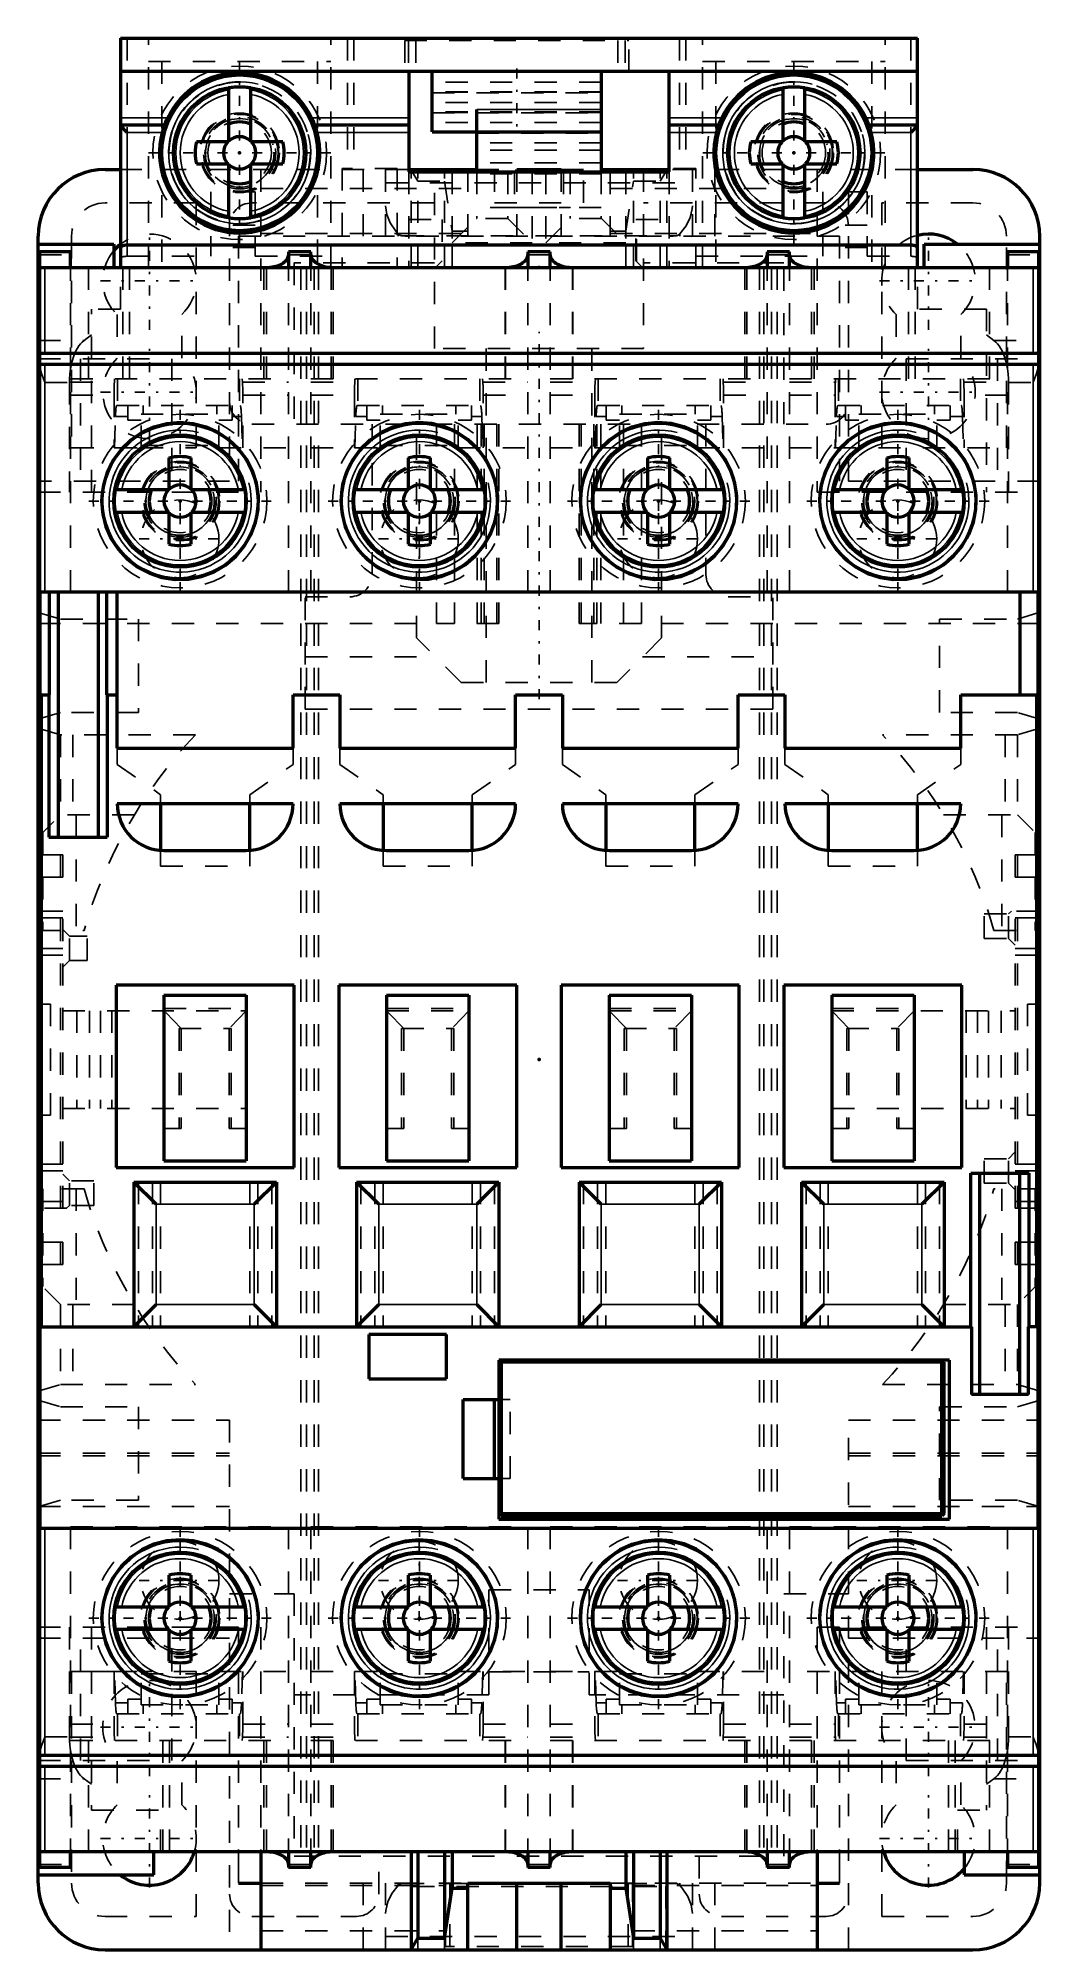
# Model space of a CAD drawing. Header units: millimetres. Extents: x -22.5 to 22.5, y -40 to 45.9.
import ezdxf

# ---------------------------------------------------------------- set-up
doc = ezdxf.new("R2010")
doc.units = ezdxf.units.MM
doc.linetypes.add('Center', pattern=[1.5, 0.45, -0.5, 0.05, -0.5])
doc.linetypes.add('Dashed', pattern=[2, 1, -1])
for name, color, linetype, lineweight in [('2d ConnectionPoints', 7, 'Continuous', 50), ('AM_0', 7, 'Continuous', 50), ('AM_4', 3, 'Continuous', 25), ('AM_5', 3, 'Continuous', 25), ('AM_7', 7, 'Center', 25), ('AM_9', 6, 'Dashed', 25)]:
    doc.layers.add(name, color=color, linetype=linetype, lineweight=lineweight)

# ---------------------------------------------------------------- blocks, each defined once
blk = doc.blocks.new('1_abb_NF_7_1_0_in_4fkjwvriohndyc3xfjkf61c3m________0')
at = {"layer": 'AM_0'}
for p, q in [((-13.95, 43.668), (-13.95, 41.25)), ((-12.95, 41.25), (-12.95, 43.668)), ((-13.95, 41.25), (-15.387, 41.25)), ((-11.513, 41.25), (-12.95, 41.25)), ((-15.387, 40.25), (-13.95, 40.25)), ((-13.95, 40.25), (-13.95, 37.832)), ((-12.95, 37.832), (-12.95, 40.25)), ((-12.95, 40.25), (-11.513, 40.25))]:
    blk.add_line(p, q, dxfattribs=at)
for radius in [3.5, 2.973]:
    blk.add_circle((-13.45, 40.75), radius, dxfattribs=at)
for radius, start, end in [(2.96, 80.27578, 99.72422), (1.388, 68.88589, 111.11411), (2, 165.52268, 194.47732), (0.725, 136.39718, 223.60282), (0.725, 46.39718, 133.60282), (0.725, 316.39718, 43.60282), (2, 345.52268, 14.47732), (0.725, 226.39718, 313.60282), (1.388, 248.88589, 291.11411), (2.96, 260.27578, 279.72422)]:
    blk.add_arc((-13.45, 40.75), radius, start, end, dxfattribs=at)
at = {"layer": 'AM_4'}
for radius, start, end in [(2.871, 100.02876, 259.97124), (2.672, 100.7852, 259.2148), (2.871, 280.02876, 79.97124), (2.672, 280.7852, 79.2148)]:
    blk.add_arc((-13.45, 40.75), radius, start, end, dxfattribs=at)
at = {"layer": 'AM_5'}
blk.add_arc((-13.45, 40.75), 3.193, 75, 15, dxfattribs=at)
at = {"layer": 'AM_5', "linetype": 'Dashed'}
blk.add_arc((-13.45, 40.75), 1.536, 75, 15, dxfattribs=at)
at = {"layer": 'AM_7'}
for p, q in [((-13.45, 36.655), (-13.45, 44.845)), ((-17.545, 40.75), (-9.355, 40.75))]:
    blk.add_line(p, q, dxfattribs=at)
at = {"layer": 'AM_9'}
for radius in [3.9, 3, 1.786, 1.75, 1.725, 1.622, 1.55, 1.425]:
    blk.add_circle((-13.45, 40.75), radius, dxfattribs=at)
blk = doc.blocks.new('2_abb_NF_7_2_0_in_4fkjwvriohndyc3xfjkf61c3m________0')
at = {"layer": 'AM_0'}
for p, q in [((10.95, 43.668), (10.95, 41.25)), ((11.95, 41.25), (11.95, 43.668)), ((10.95, 41.25), (9.513, 41.25)), ((13.387, 41.25), (11.95, 41.25)), ((9.513, 40.25), (10.95, 40.25)), ((10.95, 40.25), (10.95, 37.832)), ((11.95, 37.832), (11.95, 40.25)), ((11.95, 40.25), (13.387, 40.25))]:
    blk.add_line(p, q, dxfattribs=at)
for radius in [3.5, 2.973]:
    blk.add_circle((11.45, 40.75), radius, dxfattribs=at)
for radius, start, end in [(2.96, 80.27578, 99.72422), (1.388, 68.88589, 111.11411), (2, 165.52268, 194.47732), (0.725, 136.39718, 223.60282), (0.725, 46.39718, 133.60282), (0.725, 316.39718, 43.60282), (2, 345.52268, 14.47732), (0.725, 226.39718, 313.60282), (1.388, 248.88589, 291.11411), (2.96, 260.27578, 279.72422)]:
    blk.add_arc((11.45, 40.75), radius, start, end, dxfattribs=at)
at = {"layer": 'AM_4'}
for radius, start, end in [(2.871, 100.02876, 259.97124), (2.672, 100.7852, 259.2148), (2.871, 280.02876, 79.97124), (2.672, 280.7852, 79.2148)]:
    blk.add_arc((11.45, 40.75), radius, start, end, dxfattribs=at)
at = {"layer": 'AM_5'}
blk.add_arc((11.45, 40.75), 3.194, 75, 15, dxfattribs=at)
at = {"layer": 'AM_5', "linetype": 'Dashed'}
blk.add_arc((11.45, 40.75), 1.535, 75, 15, dxfattribs=at)
at = {"layer": 'AM_7'}
for p, q in [((11.45, 36.655), (11.45, 44.845)), ((7.355, 40.75), (15.545, 40.75))]:
    blk.add_line(p, q, dxfattribs=at)
at = {"layer": 'AM_9'}
for radius in [3.9, 3, 1.786, 1.75, 1.725, 1.622, 1.55, 1.425]:
    blk.add_circle((11.45, 40.75), radius, dxfattribs=at)
blk = doc.blocks.new('3_abb_NF_2_3_0_in_4fkjwvriohndyc3xfjkf61c3m________0')
at = {"layer": 'AM_0'}
for p, q in [((-18.8, 45.9), (17, 45.9)), ((-18.8, 45.9), (-18.8, 35.6)), ((17, 35.6), (17, 45.9)), ((17, 44.4), (-18.8, 44.4)), ((-5.85, 44.4), (-5.85, 39.9)), ((-4.803, 41.7), (-4.803, 44.4)), ((2.8, 44.4), (2.8, 39.9)), ((5.85, 39.9), (5.85, 44.4)), ((-2.8, 39.9), (-2.8, 42.7)), ((-18.5, 41.669), (-18.79, 41.959)), ((-16.841, 41.959), (-16.811, 42.04)), ((-10.089, 42.04), (-10.059, 41.959)), ((-4.803, 41.7), (2.8, 41.7)), ((8.059, 41.959), (8.089, 42.04)), ((14.811, 42.04), (14.841, 41.959)), ((16.99, 41.959), (16.7, 41.669)), ((-5.85, 39.9), (5.85, 39.9)), ((16.7, 36.6), (-18.5, 36.6))]:
    blk.add_line(p, q, dxfattribs=at)
for points in [[(-16.811, 42.04), (-16.795, 42.08), (-16.769, 42.145), (-16.732, 42.229), (-16.685, 42.33)], [(-10.215, 42.33), (-10.166, 42.224), (-10.125, 42.129), (-10.098, 42.063), (-10.089, 42.04)], [(8.089, 42.04), (8.105, 42.08), (8.131, 42.145), (8.168, 42.229), (8.215, 42.33)], [(14.685, 42.33), (14.734, 42.224), (14.775, 42.129), (14.802, 42.063), (14.811, 42.04)], [(-18.8, 41.979), (-18.799, 41.973), (-18.795, 41.966), (-18.79, 41.959)], [(-16.841, 41.959), (-16.855, 41.918), (-16.877, 41.851), (-16.905, 41.762), (-16.931, 41.669)], [(-9.969, 41.669), (-9.998, 41.772), (-10.026, 41.862), (-10.049, 41.93), (-10.059, 41.959)], [(8.059, 41.959), (8.045, 41.918), (8.023, 41.851), (7.995, 41.762), (7.969, 41.669)], [(14.931, 41.669), (14.902, 41.772), (14.874, 41.862), (14.851, 41.93), (14.841, 41.959)], [(16.99, 41.959), (16.995, 41.966), (16.999, 41.973), (17, 41.979)], [(-18.5, 36.6), (-18.526, 36.6), (-18.552, 36.598), (-18.578, 36.596), (-18.603, 36.593), (-18.627, 36.59), (-18.65, 36.585), (-18.672, 36.58), (-18.693, 36.574), (-18.712, 36.568), (-18.73, 36.561), (-18.746, 36.553), (-18.76, 36.545), (-18.772, 36.537), (-18.782, 36.528), (-18.79, 36.519), (-18.795, 36.51), (-18.799, 36.5), (-18.8, 36.491)], [(17, 36.491), (16.999, 36.5), (16.995, 36.51), (16.99, 36.519), (16.982, 36.528), (16.972, 36.537), (16.96, 36.545), (16.946, 36.553), (16.93, 36.561), (16.912, 36.568), (16.893, 36.574), (16.872, 36.58), (16.85, 36.585), (16.827, 36.59), (16.803, 36.593), (16.778, 36.596), (16.752, 36.598), (16.726, 36.6), (16.7, 36.6)]]:
    blk.add_lwpolyline(points, dxfattribs=at)
for centre, start, end in [((-13.45, 40.75), 26.03301, 153.96699), ((11.45, 40.75), 26.03301, 153.96699), ((-13.45, 40.75), 165.20995, 14.79005), ((11.45, 40.75), 165.20995, 14.79005)]:
    blk.add_arc(centre, 3.6, start, end, dxfattribs=at)
at = {"layer": 'AM_4'}
for p, q in [((-16.685, 42.33), (-18.8, 42.33)), ((-5.85, 42.33), (-10.215, 42.33)), ((-2.8, 42.7), (2.8, 42.7)), ((8.215, 42.33), (5.85, 42.33)), ((17, 42.33), (14.685, 42.33)), ((-16.811, 42.04), (-18.8, 42.04)), ((-16.841, 41.959), (-18.79, 41.959)), ((-16.931, 41.669), (-18.5, 41.669)), ((-18.5, 41.669), (-18.5, 36.6)), ((-5.85, 42.04), (-10.089, 42.04)), ((-5.85, 41.959), (-10.059, 41.959)), ((-5.85, 41.669), (-9.969, 41.669)), ((8.089, 42.04), (5.85, 42.04)), ((8.059, 41.959), (5.85, 41.959)), ((7.969, 41.669), (5.85, 41.669)), ((17, 42.04), (14.811, 42.04)), ((16.99, 41.959), (14.841, 41.959)), ((16.7, 41.669), (14.931, 41.669)), ((16.7, 41.669), (16.7, 36.6))]:
    blk.add_line(p, q, dxfattribs=at)
at = {"layer": 'AM_7'}
blk.add_line((-1, 44.535), (-1, 41.565), dxfattribs=at)
at = {"layer": 'AM_9'}
for p, q in [((-18.5, 45.9), (-18.5, 41.669)), ((-17.55, 35.6), (-17.55, 45.9)), ((-9.35, 35.6), (-9.35, 45.9)), ((-8.601, 45.9), (-8.601, 40.05)), ((-8.319, 45.9), (-8.319, 40.05)), ((-6.035, 45.8), (-6.035, 44.4)), ((-6.035, 45.8), (4.035, 45.8)), ((-5.87, 45.8), (-5.87, 44.4)), ((-5.535, 45.8), (-5.535, 44.4)), ((3.535, 45.8), (3.535, 44.4)), ((3.87, 45.8), (3.87, 44.4)), ((4.035, 44.4), (4.035, 45.8)), ((6.319, 45.9), (6.319, 40.05)), ((6.601, 45.9), (6.601, 40.05)), ((7.35, 35.6), (7.35, 45.9)), ((15.55, 35.6), (15.55, 45.9)), ((16.7, 45.9), (16.7, 41.669)), ((-17.55, 44.85), (-9.35, 44.85)), ((-16.95, 44.85), (-16.95, 35.6)), ((-9.95, 44.85), (-9.95, 35.6)), ((7.35, 44.85), (15.55, 44.85)), ((7.95, 44.85), (7.95, 35.6)), ((14.95, 44.85), (14.95, 35.6)), ((2.8, 43.923), (-4.803, 43.923)), ((2.8, 43.494), (-4.803, 43.494)), ((2.8, 43.47), (-4.803, 43.47)), ((-4.803, 43.447), (2.8, 43.447)), ((2.8, 43.017), (-4.803, 43.017)), ((2.8, 42.587), (-4.803, 42.587)), ((2.8, 42.564), (-4.803, 42.564)), ((-4.803, 42.541), (2.8, 42.541)), ((2.8, 42.111), (-4.803, 42.111)), ((2.8, 41.681), (-2.8, 41.681)), ((2.8, 41.658), (-2.8, 41.658)), ((-2.8, 41.634), (2.8, 41.634)), ((2.8, 41.204), (-2.8, 41.204)), ((2.8, 40.872), (-2.8, 40.872)), ((-6.377, 40.05), (-8.85, 40.05)), ((-8.85, 40.05), (-8.85, 35.6)), ((-6.377, 40.05), (-6.377, 35.6)), ((-5.85, 39.9), (-5.85, 35.6)), ((-3.9, 39.9), (-3.9, 36.7)), ((2.8, 40.3), (-2.8, 40.3)), ((-2.8, 39.9), (-2.8, 37.801)), ((2.8, 39.8), (-2.8, 39.8)), ((-1.4, 39.9), (-1.4, 37.801)), ((-1.1, 39.9), (-1.1, 38.298)), ((-0.3, 39.9), (-0.3, 36.7)), ((0.3, 39.9), (0.3, 36.7)), ((1.1, 39.9), (1.1, 38.298)), ((1.4, 39.9), (1.4, 37.801)), ((2.8, 39.9), (2.8, 37.801)), ((3.9, 39.9), (3.9, 36.7)), ((7.05, 40.05), (5.85, 40.05)), ((5.85, 39.9), (5.85, 35.6)), ((7.05, 35.6), (7.05, 40.05)), ((-14.75, 39), (-14.75, 36.1)), ((-12.75, 39), (-14.75, 39)), ((-12.75, 39), (-12.75, 36.1)), ((12.75, 36.1), (12.75, 39)), ((14.75, 39), (12.75, 39)), ((14.75, 39), (14.75, 36.1)), ((-3.9, 36.7), (-2.801, 37.799)), ((-2.8, 37.801), (-2.801, 37.799)), ((-1.399, 37.799), (-2.801, 37.799)), ((2.8, 38.3), (-2.8, 38.3)), ((-1.399, 37.799), (-1.4, 37.801)), ((-1.399, 37.799), (-0.3, 36.7)), ((-1.1, 38.298), (1.1, 38.298)), ((0.3, 36.7), (1.399, 37.799)), ((1.4, 37.801), (1.399, 37.799)), ((2.801, 37.799), (1.399, 37.799)), ((2.801, 37.799), (2.8, 37.801)), ((2.801, 37.799), (3.9, 36.7)), ((-12.75, 37.5), (-14.75, 37.5)), ((-5.85, 37.75), (-4.35, 37.75)), ((-4.35, 37.75), (-4.35, 35.9)), ((4.35, 37.75), (5.85, 37.75)), ((4.35, 35.9), (4.35, 37.75)), ((4.377, 35.873), (4.377, 37.75)), ((14.75, 37.5), (12.75, 37.5)), ((-18.5, 36.6), (-18.5, 36.1)), ((-18.5, 36.1), (-14.75, 36.1)), ((-12.75, 36.502), (-14.75, 36.502)), ((-12.75, 36.1), (-8.85, 36.1)), ((-0.3, 36.7), (-3.9, 36.7)), ((3.9, 36.7), (0.3, 36.7)), ((7.05, 36.1), (12.75, 36.1)), ((14.75, 36.502), (12.75, 36.502)), ((14.75, 36.1), (16.7, 36.1)), ((16.7, 36.6), (16.7, 36.1)), ((-4.35, 35.9), (-4.65, 35.6)), ((4.65, 35.6), (4.35, 35.9))]:
    blk.add_line(p, q, dxfattribs=at)
for points in [[(-1.4, 38.283), (-1.399, 38.285), (-1.395, 38.286), (-1.39, 38.287), (-1.382, 38.288), (-1.372, 38.289), (-1.36, 38.29), (-1.346, 38.292), (-1.33, 38.293), (-1.312, 38.293), (-1.293, 38.294), (-1.272, 38.295), (-1.25, 38.296), (-1.227, 38.296), (-1.203, 38.297), (-1.178, 38.297), (-1.152, 38.297), (-1.126, 38.298), (-1.1, 38.298)], [(1.1, 38.298), (1.126, 38.298), (1.152, 38.297), (1.178, 38.297), (1.203, 38.297), (1.227, 38.296), (1.25, 38.296), (1.272, 38.295), (1.293, 38.294), (1.312, 38.293), (1.33, 38.293), (1.346, 38.292), (1.36, 38.29), (1.372, 38.289), (1.382, 38.288), (1.39, 38.287), (1.395, 38.286), (1.399, 38.285), (1.4, 38.283)], [(-18.8, 36.02), (-18.799, 36.027), (-18.795, 36.034), (-18.79, 36.04), (-18.782, 36.047), (-18.772, 36.054), (-18.76, 36.06), (-18.746, 36.066), (-18.73, 36.071), (-18.712, 36.076), (-18.693, 36.081), (-18.672, 36.085), (-18.65, 36.089), (-18.627, 36.092), (-18.603, 36.095), (-18.578, 36.097), (-18.552, 36.099), (-18.526, 36.1), (-18.5, 36.1)], [(16.7, 36.1), (16.726, 36.1), (16.752, 36.099), (16.778, 36.097), (16.803, 36.095), (16.827, 36.092), (16.85, 36.089), (16.872, 36.085), (16.893, 36.081), (16.912, 36.076), (16.93, 36.071), (16.946, 36.066), (16.96, 36.06), (16.972, 36.054), (16.982, 36.047), (16.99, 36.04), (16.995, 36.034), (16.999, 36.027), (17, 36.02)]]:
    blk.add_lwpolyline(points, dxfattribs=at)
for centre in [(-13.45, 40.75), (11.45, 40.75)]:
    blk.add_circle(centre, 3.176, dxfattribs=at)
blk = doc.blocks.new('4_abb_NF_7_3_0_in_4fkjwvriohndyc3xfjkf61c3m________0')
at = {"layer": 'AM_0'}
for p, q in [((15.625, -23.163), (15.625, -24.6)), ((16.625, -24.6), (16.625, -23.163)), ((15.625, -24.6), (13.207, -24.6)), ((19.043, -24.6), (16.625, -24.6)), ((13.207, -25.6), (15.625, -25.6)), ((15.625, -25.6), (15.625, -27.037)), ((16.625, -25.6), (19.043, -25.6)), ((16.625, -27.037), (16.625, -25.6))]:
    blk.add_line(p, q, dxfattribs=at)
for radius in [3.5, 2.973]:
    blk.add_circle((16.125, -25.1), radius, dxfattribs=at)
for radius, start, end in [(2, 75.52268, 104.47732), (2.96, 170.27578, 189.72422), (1.388, 158.88589, 201.11411), (0.725, 136.39718, 223.60282), (0.725, 46.39718, 133.60282), (0.725, 316.39718, 43.60282), (1.388, 338.88589, 21.11411), (2.96, 350.27578, 9.72422), (0.725, 226.39718, 313.60282), (2, 255.52268, 284.47732)]:
    blk.add_arc((16.125, -25.1), radius, start, end, dxfattribs=at)
at = {"layer": 'AM_4'}
for radius, start, end in [(2.871, 10.02876, 169.97124), (2.672, 10.7852, 169.2148), (2.871, 190.02876, 349.97124), (2.672, 190.7852, 349.2148)]:
    blk.add_arc((16.125, -25.1), radius, start, end, dxfattribs=at)
at = {"layer": 'AM_5'}
for radius in [3.194, 1.535]:
    blk.add_arc((16.125, -25.1), radius, 75, 15, dxfattribs=at)
at = {"layer": 'AM_7'}
for p, q in [((16.125, -29.195), (16.125, -21.005)), ((12.03, -25.1), (20.22, -25.1))]:
    blk.add_line(p, q, dxfattribs=at)
at = {"layer": 'AM_9'}
for radius in [3.9, 3, 1.786, 1.75, 1.725, 1.622, 1.55, 1.425]:
    blk.add_circle((16.125, -25.1), radius, dxfattribs=at)
blk = doc.blocks.new('5_abb_NF_7_4_0_in_4fkjwvriohndyc3xfjkf61c3m________0')
at = {"layer": 'AM_0'}
for p, q in [((4.875, -23.163), (4.875, -24.6)), ((5.875, -24.6), (5.875, -23.163)), ((4.875, -24.6), (2.457, -24.6)), ((8.293, -24.6), (5.875, -24.6)), ((2.457, -25.6), (4.875, -25.6)), ((4.875, -25.6), (4.875, -27.037)), ((5.875, -25.6), (8.293, -25.6)), ((5.875, -27.037), (5.875, -25.6))]:
    blk.add_line(p, q, dxfattribs=at)
for radius in [3.5, 2.973]:
    blk.add_circle((5.375, -25.1), radius, dxfattribs=at)
for radius, start, end in [(2, 75.52268, 104.47732), (2.96, 170.27578, 189.72422), (1.388, 158.88589, 201.11411), (0.725, 136.39718, 223.60282), (0.725, 46.39718, 133.60282), (0.725, 316.39718, 43.60282), (1.388, 338.88589, 21.11411), (2.96, 350.27578, 9.72422), (0.725, 226.39718, 313.60282), (2, 255.52268, 284.47732)]:
    blk.add_arc((5.375, -25.1), radius, start, end, dxfattribs=at)
at = {"layer": 'AM_4'}
for radius, start, end in [(2.871, 10.02876, 169.97124), (2.672, 10.7852, 169.2148), (2.871, 190.02876, 349.97124), (2.672, 190.7852, 349.2148)]:
    blk.add_arc((5.375, -25.1), radius, start, end, dxfattribs=at)
at = {"layer": 'AM_5'}
for radius in [3.193, 1.535]:
    blk.add_arc((5.375, -25.1), radius, 75, 15, dxfattribs=at)
at = {"layer": 'AM_7'}
for p, q in [((5.375, -29.195), (5.375, -21.005)), ((1.28, -25.1), (9.47, -25.1))]:
    blk.add_line(p, q, dxfattribs=at)
at = {"layer": 'AM_9'}
for radius in [3.9, 3, 1.786, 1.75, 1.725, 1.622, 1.55, 1.425]:
    blk.add_circle((5.375, -25.1), radius, dxfattribs=at)
blk = doc.blocks.new('6_abb_NF_7_5_0_in_4fkjwvriohndyc3xfjkf61c3m________0')
at = {"layer": 'AM_0'}
for p, q in [((-5.875, -23.163), (-5.875, -24.6)), ((-4.875, -24.6), (-4.875, -23.163)), ((-5.875, -24.6), (-8.293, -24.6)), ((-2.457, -24.6), (-4.875, -24.6)), ((-8.293, -25.6), (-5.875, -25.6)), ((-5.875, -25.6), (-5.875, -27.037)), ((-4.875, -25.6), (-2.457, -25.6)), ((-4.875, -27.037), (-4.875, -25.6))]:
    blk.add_line(p, q, dxfattribs=at)
for radius in [3.5, 2.973]:
    blk.add_circle((-5.375, -25.1), radius, dxfattribs=at)
for radius, start, end in [(2, 75.52268, 104.47732), (2.96, 170.27578, 189.72422), (1.388, 158.88589, 201.11411), (0.725, 136.39718, 223.60282), (0.725, 46.39718, 133.60282), (0.725, 316.39718, 43.60282), (1.388, 338.88589, 21.11411), (2.96, 350.27578, 9.72422), (0.725, 226.39718, 313.60282), (2, 255.52268, 284.47732)]:
    blk.add_arc((-5.375, -25.1), radius, start, end, dxfattribs=at)
at = {"layer": 'AM_4'}
for radius, start, end in [(2.871, 10.02876, 169.97124), (2.672, 10.7852, 169.2148), (2.871, 190.02876, 349.97124), (2.672, 190.7852, 349.2148)]:
    blk.add_arc((-5.375, -25.1), radius, start, end, dxfattribs=at)
at = {"layer": 'AM_5'}
for radius in [3.193, 1.535]:
    blk.add_arc((-5.375, -25.1), radius, 75, 15, dxfattribs=at)
at = {"layer": 'AM_7'}
for p, q in [((-5.375, -29.195), (-5.375, -21.005)), ((-9.47, -25.1), (-1.28, -25.1))]:
    blk.add_line(p, q, dxfattribs=at)
at = {"layer": 'AM_9'}
for radius in [3.9, 3, 1.786, 1.75, 1.725, 1.622, 1.55, 1.425]:
    blk.add_circle((-5.375, -25.1), radius, dxfattribs=at)
blk = doc.blocks.new('7_abb_NF_7_6_0_in_4fkjwvriohndyc3xfjkf61c3m________0')
at = {"layer": 'AM_0'}
for p, q in [((-16.625, -23.163), (-16.625, -24.6)), ((-15.625, -24.6), (-15.625, -23.163)), ((-16.625, -24.6), (-19.043, -24.6)), ((-13.207, -24.6), (-15.625, -24.6)), ((-19.043, -25.6), (-16.625, -25.6)), ((-16.625, -25.6), (-16.625, -27.037)), ((-15.625, -25.6), (-13.207, -25.6)), ((-15.625, -27.037), (-15.625, -25.6))]:
    blk.add_line(p, q, dxfattribs=at)
for radius in [3.5, 2.973]:
    blk.add_circle((-16.125, -25.1), radius, dxfattribs=at)
for radius, start, end in [(2, 75.52268, 104.47732), (2.96, 170.27578, 189.72422), (1.388, 158.88589, 201.11411), (0.725, 136.39718, 223.60282), (0.725, 46.39718, 133.60282), (0.725, 316.39718, 43.60282), (1.388, 338.88589, 21.11411), (2.96, 350.27578, 9.72422), (0.725, 226.39718, 313.60282), (2, 255.52268, 284.47732)]:
    blk.add_arc((-16.125, -25.1), radius, start, end, dxfattribs=at)
at = {"layer": 'AM_4'}
for radius, start, end in [(2.871, 10.02876, 169.97124), (2.672, 10.7852, 169.2148), (2.871, 190.02876, 349.97124), (2.672, 190.7852, 349.2148)]:
    blk.add_arc((-16.125, -25.1), radius, start, end, dxfattribs=at)
at = {"layer": 'AM_5'}
for radius in [3.194, 1.535]:
    blk.add_arc((-16.125, -25.1), radius, 75, 15, dxfattribs=at)
at = {"layer": 'AM_7'}
for p, q in [((-16.125, -29.195), (-16.125, -21.005)), ((-20.22, -25.1), (-12.03, -25.1))]:
    blk.add_line(p, q, dxfattribs=at)
at = {"layer": 'AM_9'}
for radius in [3.9, 3, 1.786, 1.75, 1.725, 1.622, 1.55, 1.425]:
    blk.add_circle((-16.125, -25.1), radius, dxfattribs=at)
blk = doc.blocks.new('8_abb_NF_7_7_0_in_4fkjwvriohndyc3xfjkf61c3m________0')
at = {"layer": 'AM_0'}
for p, q in [((15.625, 27.037), (15.625, 25.6)), ((16.625, 25.6), (16.625, 27.037)), ((15.625, 25.6), (13.207, 25.6)), ((19.043, 25.6), (16.625, 25.6)), ((13.207, 24.6), (15.625, 24.6)), ((15.625, 24.6), (15.625, 23.163)), ((16.625, 24.6), (19.043, 24.6)), ((16.625, 23.163), (16.625, 24.6))]:
    blk.add_line(p, q, dxfattribs=at)
for radius in [3.5, 2.973]:
    blk.add_circle((16.125, 25.1), radius, dxfattribs=at)
for radius, start, end in [(2, 75.52268, 104.47732), (0.725, 46.39718, 133.60282), (2.96, 170.27578, 189.72422), (1.388, 158.88589, 201.11411), (0.725, 136.39718, 223.60282), (0.725, 316.39718, 43.60282), (1.388, 338.88589, 21.11411), (2.96, 350.27578, 9.72422), (0.725, 226.39718, 313.60282), (2, 255.52268, 284.47732)]:
    blk.add_arc((16.125, 25.1), radius, start, end, dxfattribs=at)
at = {"layer": 'AM_4'}
for radius, start, end in [(2.871, 10.02876, 169.97124), (2.672, 10.7852, 169.2148), (2.871, 190.02876, 349.97124), (2.672, 190.7852, 349.2148)]:
    blk.add_arc((16.125, 25.1), radius, start, end, dxfattribs=at)
at = {"layer": 'AM_5'}
for radius in [3.194, 1.536]:
    blk.add_arc((16.125, 25.1), radius, 75, 15, dxfattribs=at)
at = {"layer": 'AM_7'}
for p, q in [((16.125, 21.005), (16.125, 29.195)), ((12.03, 25.1), (20.22, 25.1))]:
    blk.add_line(p, q, dxfattribs=at)
at = {"layer": 'AM_9'}
for radius in [3.9, 3, 1.786, 1.75, 1.725, 1.622, 1.55, 1.425]:
    blk.add_circle((16.125, 25.1), radius, dxfattribs=at)
blk = doc.blocks.new('9_abb_NF_7_8_0_in_4fkjwvriohndyc3xfjkf61c3m________0')
at = {"layer": 'AM_0'}
for p, q in [((4.875, 27.037), (4.875, 25.6)), ((5.875, 25.6), (5.875, 27.037)), ((4.875, 25.6), (2.457, 25.6)), ((8.293, 25.6), (5.875, 25.6)), ((2.457, 24.6), (4.875, 24.6)), ((4.875, 24.6), (4.875, 23.163)), ((5.875, 24.6), (8.293, 24.6)), ((5.875, 23.163), (5.875, 24.6))]:
    blk.add_line(p, q, dxfattribs=at)
for radius in [3.5, 2.973]:
    blk.add_circle((5.375, 25.1), radius, dxfattribs=at)
for radius, start, end in [(2, 75.52268, 104.47732), (0.725, 46.39718, 133.60282), (2.96, 170.27578, 189.72422), (1.388, 158.88589, 201.11411), (0.725, 136.39718, 223.60282), (0.725, 316.39718, 43.60282), (1.388, 338.88589, 21.11411), (2.96, 350.27578, 9.72422), (0.725, 226.39718, 313.60282), (2, 255.52268, 284.47732)]:
    blk.add_arc((5.375, 25.1), radius, start, end, dxfattribs=at)
at = {"layer": 'AM_4'}
for radius, start, end in [(2.871, 10.02876, 169.97124), (2.672, 10.7852, 169.2148), (2.871, 190.02876, 349.97124), (2.672, 190.7852, 349.2148)]:
    blk.add_arc((5.375, 25.1), radius, start, end, dxfattribs=at)
at = {"layer": 'AM_5'}
for radius in [3.193, 1.536]:
    blk.add_arc((5.375, 25.1), radius, 75, 15, dxfattribs=at)
at = {"layer": 'AM_7'}
for p, q in [((5.375, 21.005), (5.375, 29.195)), ((1.28, 25.1), (9.47, 25.1))]:
    blk.add_line(p, q, dxfattribs=at)
at = {"layer": 'AM_9'}
for radius in [3.9, 3, 1.786, 1.75, 1.725, 1.622, 1.55, 1.425]:
    blk.add_circle((5.375, 25.1), radius, dxfattribs=at)
blk = doc.blocks.new('10_abb_NF_7_9_0_in_4fkjwvriohndyc3xfjkf61c3m________0')
at = {"layer": 'AM_0'}
for p, q in [((-5.875, 27.037), (-5.875, 25.6)), ((-4.875, 25.6), (-4.875, 27.037)), ((-5.875, 25.6), (-8.293, 25.6)), ((-2.457, 25.6), (-4.875, 25.6)), ((-8.293, 24.6), (-5.875, 24.6)), ((-5.875, 24.6), (-5.875, 23.163)), ((-4.875, 24.6), (-2.457, 24.6)), ((-4.875, 23.163), (-4.875, 24.6))]:
    blk.add_line(p, q, dxfattribs=at)
for radius in [3.5, 2.973]:
    blk.add_circle((-5.375, 25.1), radius, dxfattribs=at)
for radius, start, end in [(2, 75.52268, 104.47732), (0.725, 46.39718, 133.60282), (2.96, 170.27578, 189.72422), (1.388, 158.88589, 201.11411), (0.725, 136.39718, 223.60282), (0.725, 316.39718, 43.60282), (1.388, 338.88589, 21.11411), (2.96, 350.27578, 9.72422), (0.725, 226.39718, 313.60282), (2, 255.52268, 284.47732)]:
    blk.add_arc((-5.375, 25.1), radius, start, end, dxfattribs=at)
at = {"layer": 'AM_4'}
for radius, start, end in [(2.871, 10.02876, 169.97124), (2.672, 10.7852, 169.2148), (2.871, 190.02876, 349.97124), (2.672, 190.7852, 349.2148)]:
    blk.add_arc((-5.375, 25.1), radius, start, end, dxfattribs=at)
at = {"layer": 'AM_5'}
for radius in [3.193, 1.535]:
    blk.add_arc((-5.375, 25.1), radius, 75, 15, dxfattribs=at)
at = {"layer": 'AM_7'}
for p, q in [((-5.375, 21.005), (-5.375, 29.195)), ((-9.47, 25.1), (-1.28, 25.1))]:
    blk.add_line(p, q, dxfattribs=at)
at = {"layer": 'AM_9'}
for radius in [3.9, 3, 1.786, 1.75, 1.725, 1.622, 1.55, 1.425]:
    blk.add_circle((-5.375, 25.1), radius, dxfattribs=at)
blk = doc.blocks.new('11_abb_NF_7_10_0_in_4fkjwvriohndyc3xfjkf61c3m________0')
at = {"layer": 'AM_0'}
for p, q in [((-16.625, 27.037), (-16.625, 25.6)), ((-15.625, 25.6), (-15.625, 27.037)), ((-16.625, 25.6), (-19.043, 25.6)), ((-13.207, 25.6), (-15.625, 25.6)), ((-19.043, 24.6), (-16.625, 24.6)), ((-16.625, 24.6), (-16.625, 23.163)), ((-15.625, 24.6), (-13.207, 24.6)), ((-15.625, 23.163), (-15.625, 24.6))]:
    blk.add_line(p, q, dxfattribs=at)
for radius in [3.5, 2.973]:
    blk.add_circle((-16.125, 25.1), radius, dxfattribs=at)
for radius, start, end in [(2, 75.52268, 104.47732), (0.725, 46.39718, 133.60282), (2.96, 170.27578, 189.72422), (1.388, 158.88589, 201.11411), (0.725, 136.39718, 223.60282), (0.725, 316.39718, 43.60282), (1.388, 338.88589, 21.11411), (2.96, 350.27578, 9.72422), (0.725, 226.39718, 313.60282), (2, 255.52268, 284.47732)]:
    blk.add_arc((-16.125, 25.1), radius, start, end, dxfattribs=at)
at = {"layer": 'AM_4'}
for radius, start, end in [(2.871, 10.02876, 169.97124), (2.672, 10.7852, 169.2148), (2.871, 190.02876, 349.97124), (2.672, 190.7852, 349.2148)]:
    blk.add_arc((-16.125, 25.1), radius, start, end, dxfattribs=at)
at = {"layer": 'AM_5'}
for radius in [3.193, 1.535]:
    blk.add_arc((-16.125, 25.1), radius, 75, 15, dxfattribs=at)
at = {"layer": 'AM_7'}
for p, q in [((-16.125, 21.005), (-16.125, 29.195)), ((-20.22, 25.1), (-12.03, 25.1))]:
    blk.add_line(p, q, dxfattribs=at)
at = {"layer": 'AM_9'}
for radius in [3.9, 3, 1.786, 1.75, 1.725, 1.622, 1.55, 1.425]:
    blk.add_circle((-16.125, 25.1), radius, dxfattribs=at)
blk = doc.blocks.new('12_abb_NF_2_2_0_in_4fkjwvriohndyc3xfjkf61c3m________0')
at = {"layer": 'AM_0'}
for p, q in [((-21.05, 36.3), (-22.45, 36.3)), ((-22.45, 36.3), (-22.45, -36.3)), ((-21.05, 35.6), (-21.05, 36.3)), ((-10.25, 36.3), (-11.25, 36.3)), ((-11.25, 36.3), (-11.25, 35.6)), ((-10.25, 35.6), (-10.25, 36.3)), ((0.5, 36.3), (-0.5, 36.3)), ((-0.5, 36.3), (-0.5, 35.6)), ((0.5, 35.6), (0.5, 36.3)), ((11.25, 36.3), (10.25, 36.3)), ((10.25, 36.3), (10.25, 35.6)), ((11.25, 35.6), (11.25, 36.3)), ((22.45, 36.3), (21.05, 36.3)), ((21.05, 36.3), (21.05, 35.6)), ((22.45, 36.3), (22.45, -36.3)), ((-22.45, 35.6), (22.45, 35.6)), ((-22.45, 31.75), (22.45, 31.75)), ((-22.45, 31.25), (22.45, 31.25)), ((22.429, 21), (-22.429, 21)), ((-22.429, 21), (-22.429, 16.4)), ((-22, 16.4), (-22, 21)), ((-21.6, 21), (-21.6, 10)), ((-19.8, 21), (-19.8, 10)), ((-19.427, 21), (-19.427, 16.4)), ((-18.95, 14), (-18.95, 21)), ((21.6, 21), (21.6, 16.4)), ((22.429, 16.4), (22.429, 21)), ((-22.429, 16.4), (-22, 16.4)), ((-22.365, 16.4), (-22.365, -12)), ((-22.027, 16.4), (-22.027, 10)), ((-19.427, 16.4), (-18.95, 16.4)), ((-19.4, 16.4), (-19.4, 10)), ((-11.05, 16.4), (-8.95, 16.4)), ((-11.05, 14), (-11.05, 16.4)), ((-8.95, 16.4), (-8.95, 14)), ((-1.05, 16.4), (1.05, 16.4)), ((-1.05, 14), (-1.05, 16.4)), ((1.05, 16.4), (1.05, 14)), ((8.95, 14), (8.95, 16.4)), ((8.95, 16.4), (11.05, 16.4)), ((11.05, 16.4), (11.05, 14)), ((18.95, 14), (18.95, 16.4)), ((18.95, 16.4), (22.429, 16.4)), ((22.365, -12), (22.365, 16.4)), ((-18.95, 14), (-11.05, 14)), ((-8.95, 14), (-1.05, 14)), ((1.05, 14), (8.95, 14)), ((11.05, 14), (18.95, 14)), ((-11.05, 11.5), (-18.95, 11.5)), ((-17, 11.5), (-17, 9.405)), ((-13, 9.405), (-13, 11.5)), ((-1.05, 11.5), (-8.95, 11.5)), ((-7, 11.5), (-7, 9.405)), ((-3, 9.405), (-3, 11.5)), ((8.95, 11.5), (1.05, 11.5)), ((3, 11.5), (3, 9.405)), ((7, 9.405), (7, 11.5)), ((18.95, 11.5), (11.05, 11.5)), ((13, 11.5), (13, 9.405)), ((17, 9.405), (17, 11.5)), ((-22.027, 10), (-19.4, 10)), ((-16.85, 9.4), (-13.15, 9.4)), ((-6.85, 9.4), (-3.15, 9.4)), ((3.15, 9.4), (6.85, 9.4)), ((13.15, 9.4), (16.85, 9.4)), ((-11, 3.35), (-19, 3.35)), ((-19, 3.35), (-19, -4.85)), ((-16.85, 2.9), (-13.15, 2.9)), ((-16.85, 2.9), (-16.85, -4.55)), ((-13.15, 2.9), (-13.15, -4.55)), ((-11, -4.85), (-11, 3.35)), ((-1, 3.35), (-9, 3.35)), ((-9, 3.35), (-9, -4.85)), ((-6.85, 2.9), (-3.15, 2.9)), ((-6.85, 2.9), (-6.85, -4.55)), ((-3.15, 2.9), (-3.15, -4.55)), ((-1, -4.85), (-1, 3.35)), ((9, 3.35), (1, 3.35)), ((1, 3.35), (1, -4.85)), ((3.15, 2.9), (6.85, 2.9)), ((3.15, 2.9), (3.15, -4.55)), ((6.85, 2.9), (6.85, -4.55)), ((9, -4.85), (9, 3.35)), ((11, 3.35), (11, -4.85)), ((19, 3.35), (11, 3.35)), ((13.15, 2.9), (16.85, 2.9)), ((13.15, 2.9), (13.15, -4.55)), ((16.85, 2.9), (16.85, -4.55)), ((19, -4.85), (19, 3.35)), ((-19, -4.85), (-11, -4.85)), ((-16.85, -4.55), (-13.15, -4.55)), ((-9, -4.85), (-1, -4.85)), ((-6.85, -4.55), (-3.15, -4.55)), ((1, -4.85), (9, -4.85)), ((3.15, -4.55), (6.85, -4.55)), ((11, -4.85), (19, -4.85)), ((13.15, -4.55), (16.85, -4.55)), ((19.4, -5.1), (22.027, -5.1)), ((19.4, -12), (19.4, -5.1)), ((19.8, -15.05), (19.8, -5.1)), ((21.6, -15.05), (21.6, -5.1)), ((22.027, -12), (22.027, -5.1)), ((-18.2, -5.5), (-18.2, -12)), ((-18.2, -5.5), (-11.8, -5.5)), ((-17.2, -6.5), (-18.2, -5.5)), ((-11.8, -5.5), (-12.8, -6.5)), ((-11.8, -5.5), (-11.8, -12)), ((-8.2, -5.5), (-8.2, -12)), ((-8.2, -5.5), (-1.8, -5.5)), ((-7.2, -6.5), (-8.2, -5.5)), ((-1.8, -5.5), (-2.8, -6.5)), ((-1.8, -5.5), (-1.8, -12)), ((1.8, -5.5), (1.8, -12)), ((1.8, -5.5), (8.2, -5.5)), ((2.8, -6.5), (1.8, -5.5)), ((8.2, -5.5), (7.2, -6.5)), ((8.2, -5.5), (8.2, -12)), ((11.8, -5.5), (11.8, -12)), ((11.8, -5.5), (18.2, -5.5)), ((12.8, -6.5), (11.8, -5.5)), ((18.2, -5.5), (17.2, -6.5)), ((18.2, -5.5), (18.2, -12)), ((-18.2, -12), (-17.2, -11)), ((-12.8, -11), (-11.8, -12)), ((-8.2, -12), (-7.2, -11)), ((-2.8, -11), (-1.8, -12)), ((1.8, -12), (2.8, -11)), ((7.2, -11), (8.2, -12)), ((11.8, -12), (12.8, -11)), ((17.2, -11), (18.2, -12)), ((-22.429, -12), (19.427, -12)), ((-22.429, -12), (-22.429, -21.05)), ((19.427, -12), (19.427, -15.05)), ((22, -15.05), (22, -12)), ((22.429, -12), (22, -12)), ((22.429, -21.05), (22.429, -12)), ((-7.65, -12.35), (-7.65, -14.35)), ((-4.15, -12.35), (-7.65, -12.35)), ((-4.15, -14.35), (-4.15, -12.35)), ((18.45, -13.5), (-1.8, -13.5)), ((-1.8, -13.5), (-1.8, -20.65)), ((-1.8, -13.6), (-1.7, -13.5)), ((-1.7, -13.6), (-1.75, -13.55)), ((-1.7, -13.6), (-1.7, -20.4)), ((18.1, -13.6), (-1.7, -13.6)), ((18.1, -13.5), (18.2, -13.6)), ((18.1, -13.6), (18.15, -13.55)), ((18.1, -20.4), (18.1, -13.6)), ((18.2, -20.4), (18.2, -13.6)), ((18.45, -20.65), (18.45, -13.5)), ((-7.65, -14.35), (-4.15, -14.35)), ((-3.4, -15.275), (-1.8, -15.275)), ((-3.4, -18.825), (-3.4, -15.275)), ((-2, -18.825), (-2, -15.275)), ((22, -15.05), (19.427, -15.05)), ((-3.4, -18.825), (-1.8, -18.825)), ((-1.7, -20.5), (-1.8, -20.4)), ((-1.7, -20.4), (-1.75, -20.45)), ((-1.7, -20.4), (18.1, -20.4)), ((-1.7, -20.5), (18.1, -20.5)), ((18.2, -20.4), (18.1, -20.5)), ((18.1, -20.4), (18.15, -20.45)), ((-22.429, -21.05), (22.429, -21.05)), ((-1.8, -20.65), (18.45, -20.65)), ((-22.45, -31.25), (22.45, -31.25)), ((-22.45, -31.75), (22.45, -31.75)), ((22.45, -35.6), (-22.45, -35.6)), ((-21.05, -36.3), (-21.05, -35.6)), ((-11.25, -35.6), (-11.25, -36.3)), ((-10.25, -36.3), (-10.25, -35.6)), ((-0.5, -35.6), (-0.5, -36.3)), ((0.5, -36.3), (0.5, -35.6)), ((10.25, -35.6), (10.25, -36.3)), ((11.25, -36.3), (11.25, -35.6)), ((21.05, -35.6), (21.05, -36.3)), ((-21.05, -36.3), (-22.45, -36.3)), ((-10.25, -36.3), (-11.25, -36.3)), ((0.5, -36.3), (-0.5, -36.3)), ((11.25, -36.3), (10.25, -36.3)), ((22.45, -36.3), (21.05, -36.3))]:
    blk.add_line(p, q, dxfattribs=at)
for points in [[(-12.25, 35.6), (-12.163, 35.602), (-12.076, 35.609), (-11.991, 35.62), (-11.908, 35.635), (-11.827, 35.654), (-11.75, 35.677), (-11.676, 35.704), (-11.607, 35.735), (-11.543, 35.769), (-11.484, 35.806), (-11.431, 35.846), (-11.384, 35.889), (-11.344, 35.933), (-11.31, 35.98), (-11.284, 36.028), (-11.265, 36.077), (-11.254, 36.127), (-11.25, 36.166)], [(-10.25, 36.166), (-10.244, 36.116), (-10.231, 36.066), (-10.211, 36.017), (-10.183, 35.969), (-10.148, 35.923), (-10.106, 35.879), (-10.058, 35.837), (-10.003, 35.798), (-9.943, 35.761), (-9.878, 35.728), (-9.807, 35.698), (-9.733, 35.672), (-9.655, 35.649), (-9.574, 35.631), (-9.49, 35.617), (-9.404, 35.607), (-9.318, 35.601), (-9.25, 35.6)], [(-1.5, 35.6), (-1.413, 35.602), (-1.326, 35.609), (-1.241, 35.62), (-1.158, 35.635), (-1.077, 35.654), (-1, 35.677), (-0.926, 35.704), (-0.857, 35.735), (-0.793, 35.769), (-0.734, 35.806), (-0.681, 35.846), (-0.634, 35.889), (-0.594, 35.933), (-0.56, 35.98), (-0.534, 36.028), (-0.515, 36.077), (-0.504, 36.127), (-0.5, 36.166)], [(0.5, 36.166), (0.506, 36.116), (0.519, 36.066), (0.539, 36.017), (0.567, 35.969), (0.602, 35.923), (0.644, 35.879), (0.692, 35.837), (0.747, 35.798), (0.807, 35.761), (0.872, 35.728), (0.943, 35.698), (1.017, 35.672), (1.095, 35.649), (1.176, 35.631), (1.26, 35.617), (1.346, 35.607), (1.432, 35.601), (1.5, 35.6)], [(9.25, 35.6), (9.337, 35.602), (9.424, 35.609), (9.509, 35.62), (9.592, 35.635), (9.673, 35.654), (9.75, 35.677), (9.824, 35.704), (9.893, 35.735), (9.957, 35.769), (10.016, 35.806), (10.069, 35.846), (10.116, 35.889), (10.156, 35.933), (10.19, 35.98), (10.216, 36.028), (10.235, 36.077), (10.246, 36.127), (10.25, 36.166)], [(11.25, 36.166), (11.256, 36.116), (11.269, 36.066), (11.289, 36.017), (11.317, 35.969), (11.352, 35.923), (11.394, 35.879), (11.442, 35.837), (11.497, 35.798), (11.557, 35.761), (11.622, 35.728), (11.693, 35.698), (11.767, 35.672), (11.845, 35.649), (11.926, 35.631), (12.01, 35.617), (12.096, 35.607), (12.182, 35.601), (12.25, 35.6)], [(-16.127, 28.625), (-16.723, 28.574), (-17.301, 28.423), (-17.848, 28.175), (-18.346, 27.837), (-18.778, 27.42), (-19.135, 26.935), (-19.401, 26.401), (-19.574, 25.83), (-19.631, 25.467), (-19.65, 25.1)], [(-19.65, 25.1), (-19.601, 24.515), (-19.456, 23.947), (-19.219, 23.411), (-18.898, 22.923), (-18.497, 22.493), (-18.033, 22.136), (-17.508, 21.858), (-16.944, 21.671), (-16.351, 21.583), (-15.752, 21.595), (-15.161, 21.71), (-14.598, 21.923), (-14.082, 22.228), (-13.624, 22.616), (-13.242, 23.073), (-12.941, 23.588), (-12.733, 24.144), (-12.62, 24.726), (-12.607, 25.317), (-12.692, 25.901), (-12.874, 26.462), (-13.146, 26.985), (-13.502, 27.455), (-13.931, 27.859), (-14.422, 28.186), (-14.961, 28.427), (-15.536, 28.575), (-16.127, 28.625)], [(-5.406, 28.625), (-5.998, 28.569), (-6.571, 28.416), (-7.111, 28.167), (-7.602, 27.832), (-8.03, 27.419), (-8.382, 26.939), (-8.648, 26.407), (-8.822, 25.839), (-8.88, 25.471), (-8.9, 25.1)], [(-8.9, 25.1), (-8.85, 24.51), (-8.702, 23.936), (-8.46, 23.395), (-8.131, 22.903), (-7.724, 22.472), (-7.251, 22.115), (-6.723, 21.843), (-6.156, 21.663), (-5.567, 21.581), (-4.972, 21.598), (-4.389, 21.716), (-3.834, 21.93), (-3.324, 22.234), (-2.871, 22.619), (-2.491, 23.074), (-2.191, 23.587), (-1.983, 24.143), (-1.87, 24.726), (-1.857, 25.319), (-1.944, 25.907), (-2.128, 26.471), (-2.404, 26.997), (-2.765, 27.469), (-3.199, 27.873), (-3.695, 28.199), (-4.239, 28.437), (-4.815, 28.58), (-5.406, 28.625)], [(5.344, 28.625), (4.751, 28.569), (4.177, 28.415), (3.637, 28.166), (3.146, 27.831), (2.72, 27.418), (2.368, 26.939), (2.102, 26.408), (1.929, 25.841), (1.87, 25.472), (1.85, 25.1)], [(1.85, 25.1), (1.9, 24.508), (2.049, 23.933), (2.292, 23.392), (2.622, 22.898), (3.031, 22.468), (3.506, 22.112), (4.034, 21.841), (4.599, 21.661), (5.187, 21.58), (5.78, 21.598), (6.362, 21.716), (6.917, 21.93), (7.427, 22.234), (7.88, 22.62), (8.261, 23.077), (8.561, 23.591), (8.769, 24.148), (8.881, 24.731), (8.893, 25.324), (8.806, 25.91), (8.622, 26.472), (8.347, 26.996), (7.987, 27.467), (7.554, 27.871), (7.058, 28.197), (6.514, 28.436), (5.937, 28.58), (5.344, 28.625)], [(16.123, 28.625), (15.524, 28.573), (14.942, 28.42), (14.396, 28.171), (13.899, 27.833), (13.469, 27.418), (13.116, 26.936), (12.851, 26.404), (12.678, 25.836), (12.62, 25.47), (12.6, 25.1)], [(12.6, 25.1), (12.65, 24.511), (12.797, 23.939), (13.037, 23.401), (13.363, 22.91), (13.767, 22.48), (14.236, 22.124), (14.761, 21.85), (15.323, 21.667), (15.912, 21.582), (16.506, 21.596), (17.094, 21.711), (17.654, 21.924), (18.171, 22.23), (18.63, 22.62), (19.014, 23.081), (19.315, 23.601), (19.521, 24.158), (19.632, 24.742), (19.642, 25.329), (19.556, 25.91), (19.375, 26.465), (19.106, 26.982), (18.753, 27.449), (18.328, 27.851), (17.837, 28.181), (17.298, 28.424), (16.719, 28.574), (16.123, 28.625)], [(-16.127, -21.575), (-16.723, -21.626), (-17.301, -21.777), (-17.848, -22.025), (-18.346, -22.363), (-18.778, -22.78), (-19.135, -23.265), (-19.401, -23.799), (-19.574, -24.37), (-19.631, -24.733), (-19.65, -25.1)], [(-19.65, -25.1), (-19.601, -25.685), (-19.456, -26.253), (-19.219, -26.789), (-18.898, -27.277), (-18.497, -27.707), (-18.033, -28.064), (-17.508, -28.342), (-16.944, -28.529), (-16.351, -28.617), (-15.752, -28.605), (-15.161, -28.49), (-14.598, -28.277), (-14.082, -27.972), (-13.624, -27.584), (-13.242, -27.127), (-12.941, -26.612), (-12.733, -26.056), (-12.62, -25.474), (-12.607, -24.883), (-12.692, -24.299), (-12.874, -23.738), (-13.146, -23.215), (-13.502, -22.745), (-13.931, -22.341), (-14.422, -22.014), (-14.961, -21.773), (-15.536, -21.625), (-16.127, -21.575)], [(-5.406, -21.575), (-5.998, -21.631), (-6.571, -21.784), (-7.111, -22.033), (-7.602, -22.368), (-8.03, -22.781), (-8.382, -23.261), (-8.648, -23.793), (-8.822, -24.361), (-8.88, -24.729), (-8.9, -25.1)], [(-8.9, -25.1), (-8.85, -25.69), (-8.702, -26.264), (-8.46, -26.805), (-8.131, -27.297), (-7.724, -27.728), (-7.251, -28.085), (-6.723, -28.357), (-6.156, -28.537), (-5.567, -28.619), (-4.972, -28.602), (-4.389, -28.484), (-3.834, -28.27), (-3.324, -27.966), (-2.871, -27.581), (-2.491, -27.126), (-2.191, -26.613), (-1.983, -26.057), (-1.87, -25.474), (-1.857, -24.881), (-1.944, -24.293), (-2.128, -23.729), (-2.404, -23.203), (-2.765, -22.731), (-3.199, -22.327), (-3.695, -22.001), (-4.239, -21.763), (-4.815, -21.62), (-5.406, -21.575)], [(1.85, -25.1), (1.9, -25.692), (2.049, -26.267), (2.292, -26.808), (2.622, -27.302), (3.031, -27.732), (3.506, -28.088), (4.034, -28.359), (4.599, -28.539), (5.187, -28.62), (5.78, -28.602), (6.362, -28.484), (6.917, -28.27), (7.427, -27.966), (7.88, -27.58), (8.261, -27.123), (8.561, -26.609), (8.769, -26.052), (8.881, -25.469), (8.893, -24.876), (8.806, -24.29), (8.622, -23.728), (8.347, -23.204), (7.987, -22.733), (7.554, -22.329), (7.058, -22.003), (6.514, -21.764), (5.937, -21.62), (5.344, -21.575), (5.341, -21.575)], [(5.341, -21.575), (4.751, -21.631), (4.177, -21.785), (3.637, -22.034), (3.146, -22.369), (2.963, -22.529)], [(12.6, -25.1), (12.65, -25.689), (12.797, -26.261), (13.037, -26.799), (13.363, -27.29), (13.767, -27.72), (14.236, -28.076), (14.761, -28.35), (15.323, -28.533), (15.912, -28.618), (16.506, -28.604), (17.094, -28.489), (17.654, -28.276), (18.171, -27.97), (18.63, -27.58), (19.014, -27.119), (19.315, -26.599), (19.521, -26.042), (19.632, -25.458), (19.642, -24.871), (19.556, -24.29), (19.375, -23.735), (19.106, -23.218), (18.753, -22.751), (18.328, -22.349), (17.837, -22.019), (17.298, -21.776), (16.719, -21.626), (16.123, -21.575), (16.106, -21.575)], [(16.106, -21.575), (15.524, -21.627), (14.942, -21.78), (14.396, -22.029), (13.899, -22.367), (13.705, -22.537)], [(2.963, -22.529), (2.72, -22.782), (2.368, -23.261), (2.102, -23.792), (1.929, -24.359), (1.87, -24.728), (1.85, -25.1)], [(13.705, -22.537), (13.469, -22.782), (13.116, -23.264), (12.851, -23.796), (12.678, -24.364), (12.62, -24.73), (12.6, -25.1)], [(-11.25, -36.166), (-11.256, -36.116), (-11.269, -36.066), (-11.289, -36.017), (-11.317, -35.969), (-11.352, -35.923), (-11.394, -35.879), (-11.442, -35.837), (-11.497, -35.798), (-11.557, -35.761), (-11.622, -35.728), (-11.693, -35.698), (-11.767, -35.672), (-11.845, -35.649), (-11.926, -35.631), (-12.01, -35.617), (-12.096, -35.607), (-12.182, -35.601), (-12.25, -35.6)], [(-9.25, -35.6), (-9.337, -35.602), (-9.424, -35.609), (-9.509, -35.62), (-9.592, -35.635), (-9.673, -35.654), (-9.75, -35.677), (-9.824, -35.704), (-9.893, -35.735), (-9.957, -35.769), (-10.016, -35.806), (-10.069, -35.846), (-10.116, -35.889), (-10.156, -35.933), (-10.19, -35.98), (-10.216, -36.028), (-10.235, -36.077), (-10.246, -36.127), (-10.25, -36.166)], [(-0.5, -36.166), (-0.506, -36.116), (-0.519, -36.066), (-0.539, -36.017), (-0.567, -35.969), (-0.602, -35.923), (-0.644, -35.879), (-0.692, -35.837), (-0.747, -35.798), (-0.807, -35.761), (-0.872, -35.728), (-0.943, -35.698), (-1.017, -35.672), (-1.095, -35.649), (-1.176, -35.631), (-1.26, -35.617), (-1.346, -35.607), (-1.432, -35.601), (-1.5, -35.6)], [(1.5, -35.6), (1.413, -35.602), (1.326, -35.609), (1.241, -35.62), (1.158, -35.635), (1.077, -35.654), (1, -35.677), (0.926, -35.704), (0.857, -35.735), (0.793, -35.769), (0.734, -35.806), (0.681, -35.846), (0.634, -35.889), (0.594, -35.933), (0.56, -35.98), (0.534, -36.028), (0.515, -36.077), (0.504, -36.127), (0.5, -36.166)], [(10.25, -36.166), (10.244, -36.116), (10.231, -36.066), (10.211, -36.017), (10.183, -35.969), (10.148, -35.923), (10.106, -35.879), (10.058, -35.837), (10.003, -35.798), (9.943, -35.761), (9.878, -35.728), (9.807, -35.698), (9.733, -35.672), (9.655, -35.649), (9.574, -35.631), (9.49, -35.617), (9.404, -35.607), (9.318, -35.601), (9.25, -35.6)], [(12.25, -35.6), (12.163, -35.602), (12.076, -35.609), (11.991, -35.62), (11.908, -35.635), (11.827, -35.654), (11.75, -35.677), (11.676, -35.704), (11.607, -35.735), (11.543, -35.769), (11.484, -35.806), (11.431, -35.846), (11.384, -35.889), (11.344, -35.933), (11.31, -35.98), (11.284, -36.028), (11.265, -36.077), (11.254, -36.127), (11.25, -36.166)]]:
    blk.add_lwpolyline(points, dxfattribs=at)
for centre, start, end in [((-16.85, 11.5), 180, 270), ((-13.15, 11.5), 270, 0), ((-6.85, 11.5), 180, 270), ((-3.15, 11.5), 270, 360), ((3.15, 11.5), 180, 270), ((6.85, 11.5), 270, 360), ((13.15, 11.5), 180, 270), ((16.85, 11.5), 270, 0)]:
    blk.add_arc(centre, 2.1, start, end, dxfattribs=at)
at = {"layer": 'AM_4'}
for p, q in [((-22.45, 36.266), (-21.05, 36.266)), ((-11.25, 36.266), (-10.25, 36.266)), ((-0.5, 36.266), (0.5, 36.266)), ((10.25, 36.266), (11.25, 36.266)), ((21.05, 36.266), (22.45, 36.266)), ((-22.45, 35.634), (-21.05, 35.634)), ((-22.211, 35.6), (-22.211, 31.75)), ((-11.25, 35.634), (-10.25, 35.634)), ((-0.5, 35.634), (0.5, 35.634)), ((10.25, 35.634), (11.25, 35.634)), ((21.05, 35.634), (22.45, 35.634)), ((22.211, 35.6), (22.211, 31.75)), ((-22.211, 31.25), (-22.211, 21)), ((22.211, 31.25), (22.211, 21)), ((-17.2, -6.5), (-17.2, -11)), ((-17.2, -6.5), (-12.8, -6.5)), ((-12.8, -6.5), (-12.8, -11)), ((-7.2, -6.5), (-7.2, -11)), ((-7.2, -6.5), (-2.8, -6.5)), ((-2.8, -6.5), (-2.8, -11)), ((2.8, -6.5), (2.8, -11)), ((2.8, -6.5), (7.2, -6.5)), ((7.2, -6.5), (7.2, -11)), ((12.8, -6.5), (12.8, -11)), ((12.8, -6.5), (17.2, -6.5)), ((17.2, -6.5), (17.2, -11)), ((-17.2, -11), (-12.8, -11)), ((-7.2, -11), (-2.8, -11)), ((2.8, -11), (7.2, -11)), ((12.8, -11), (17.2, -11)), ((-22.211, -21.05), (-22.211, -31.25)), ((22.211, -21.05), (22.211, -31.25)), ((-22.211, -31.75), (-22.211, -35.6)), ((22.211, -31.75), (22.211, -35.6)), ((-22.45, -35.634), (-21.05, -35.634)), ((-11.25, -35.634), (-10.25, -35.634)), ((-0.5, -35.634), (0.5, -35.634)), ((10.25, -35.634), (11.25, -35.634)), ((21.05, -35.634), (22.45, -35.634)), ((-22.45, -36.266), (-21.05, -36.266)), ((-11.25, -36.266), (-10.25, -36.266)), ((-0.5, -36.266), (0.5, -36.266)), ((10.25, -36.266), (11.25, -36.266)), ((21.05, -36.266), (22.45, -36.266))]:
    blk.add_line(p, q, dxfattribs=at)
at = {"layer": 'AM_7'}
for p, q in [((-16.13, 21.562), (-16.13, 25.237)), ((-5.38, 21.562), (-5.38, 25.237)), ((5.37, 21.562), (5.37, 25.237)), ((16.12, 21.562), (16.12, 25.237)), ((-17.968, 23.4), (-14.293, 23.4)), ((-7.218, 23.4), (-3.543, 23.4)), ((3.532, 23.4), (7.207, 23.4)), ((14.283, 23.4), (17.957, 23.4)), ((-16.13, -25.238), (-16.13, -21.562)), ((-5.38, -25.238), (-5.38, -21.562)), ((5.37, -25.238), (5.37, -21.562)), ((16.12, -25.238), (16.12, -21.562)), ((-17.968, -23.4), (-14.293, -23.4)), ((-7.218, -23.4), (-3.543, -23.4)), ((3.532, -23.4), (7.207, -23.4)), ((14.283, -23.4), (17.957, -23.4))]:
    blk.add_line(p, q, dxfattribs=at)
at = {"layer": 'AM_9'}
for p, q in [((-22.45, 36.166), (-21.05, 36.166)), ((-11.25, 36.166), (-10.25, 36.166)), ((-0.5, 36.166), (0.5, 36.166)), ((10.25, 36.166), (11.25, 36.166)), ((21.05, 36.166), (22.45, 36.166)), ((-21.05, 21), (-21.05, 35.6)), ((-20.237, 35.6), (-20.237, 30.6)), ((-18.7, 35.6), (-18.7, 30.6)), ((-18.4, 35.6), (-18.4, 30.6)), ((-12.364, 35.6), (-12.364, 30.6)), ((-12.25, 35.6), (-12.25, 30.6)), ((-11.25, 21), (-11.25, 35.6)), ((-10.7, 35.6), (-10.7, -35.6)), ((-10.25, 21), (-10.25, 35.6)), ((-10.1, 35.6), (-10.1, -35.6)), ((-9.336, 35.6), (-9.336, 30.6)), ((-9.25, 35.6), (-9.25, 30.6)), ((-1.514, 35.6), (-1.514, 30.6)), ((-1.5, 35.6), (-1.5, 30.6)), ((-0.5, 21), (-0.5, 35.6)), ((0.5, 21), (0.5, 35.6)), ((1.5, 35.6), (1.5, 30.6)), ((1.514, 35.6), (1.514, 30.6)), ((9.25, 35.6), (9.25, 30.6)), ((9.336, 35.6), (9.336, 30.6)), ((10.1, 35.6), (10.1, -35.6)), ((10.25, 21), (10.25, 35.6)), ((10.7, 35.6), (10.7, -35.6)), ((11.25, 21), (11.25, 35.6)), ((12.25, 35.6), (12.25, 30.6)), ((12.364, 35.6), (12.364, 30.6)), ((16.6, 35.6), (16.6, 30.6)), ((16.9, 35.6), (16.9, 30.6)), ((20.237, 35.6), (20.237, 30.6)), ((21.05, 21), (21.05, 35.6)), ((-21.05, 30.6), (-11.25, 30.6)), ((-21.05, 30.443), (-19.077, 30.443)), ((-19.068, 30.6), (-19.077, 30.443)), ((-18.941, 30.6), (-18.941, 29.4)), ((-13.459, 30.6), (-13.459, 29.4)), ((-13.323, 30.443), (-13.332, 30.6)), ((-13.323, 30.443), (-11.25, 30.443)), ((-10.25, 30.6), (-0.5, 30.6)), ((-10.25, 30.443), (-8.277, 30.443)), ((-8.268, 30.6), (-8.277, 30.443)), ((-8.141, 30.6), (-8.141, 29.4)), ((-2.659, 30.6), (-2.659, 29.4)), ((-2.523, 30.443), (-2.532, 30.6)), ((-2.523, 30.443), (-0.5, 30.443)), ((0.5, 30.6), (10.25, 30.6)), ((0.5, 30.443), (2.523, 30.443)), ((2.532, 30.6), (2.523, 30.443)), ((2.659, 30.6), (2.659, 29.4)), ((8.141, 30.6), (8.141, 29.4)), ((8.277, 30.443), (8.268, 30.6)), ((8.277, 30.443), (10.25, 30.443)), ((11.25, 30.6), (21.05, 30.6)), ((11.25, 30.443), (13.315, 30.443)), ((13.324, 30.6), (13.315, 30.443)), ((13.459, 30.6), (13.459, 29.4)), ((18.941, 30.6), (18.941, 29.4)), ((19.085, 30.443), (19.076, 30.6)), ((19.085, 30.443), (21.05, 30.443)), ((-21.05, 29.865), (-19.092, 29.865)), ((-19.092, 29.865), (-19.092, 27.5)), ((-18.971, 29.4), (-13.429, 29.4)), ((-18.48, 28.74), (-18.48, 29.4)), ((-17.78, 29), (-17.78, 29.4)), ((-14.48, 29), (-14.48, 29.4)), ((-13.78, 29.4), (-13.78, 28.74)), ((-13.308, 29.865), (-11.25, 29.865)), ((-13.308, 27.5), (-13.308, 29.865)), ((-10.25, 29.865), (-8.292, 29.865)), ((-8.292, 29.865), (-8.292, 27.5)), ((-8.171, 29.4), (-2.629, 29.4)), ((-7.73, 28.74), (-7.73, 29.4)), ((-7.03, 29), (-7.03, 29.4)), ((-3.73, 29), (-3.73, 29.4)), ((-3.03, 29.4), (-3.03, 28.74)), ((-2.508, 29.865), (-0.5, 29.865)), ((-2.508, 27.5), (-2.508, 29.865)), ((0.5, 29.865), (2.508, 29.865)), ((2.508, 29.865), (2.508, 27.5)), ((2.629, 29.4), (8.171, 29.4)), ((3.02, 28.74), (3.02, 29.4)), ((3.72, 29), (3.72, 29.4)), ((7.02, 29), (7.02, 29.4)), ((7.72, 29.4), (7.72, 28.74)), ((8.292, 27.5), (8.292, 29.865)), ((8.292, 29.865), (10.25, 29.865)), ((11.25, 29.865), (13.3, 29.865)), ((13.3, 29.865), (13.3, 27.5)), ((13.429, 29.4), (18.971, 29.4)), ((13.77, 28.74), (13.77, 29.4)), ((14.47, 29), (14.47, 29.4)), ((17.77, 29), (17.77, 29.4)), ((18.47, 29.4), (18.47, 28.74)), ((21.05, 29.865), (19.1, 29.865)), ((19.1, 29.865), (19.1, 27.5)), ((-19.076, 27.5), (-19.031, 28.896)), ((-19.031, 28.896), (-18.48, 28.896)), ((-18.48, 28.74), (-17.88, 28.74)), ((-17.88, 27.49), (-17.88, 29)), ((-17.88, 29), (-14.38, 29)), ((-14.38, 27.49), (-14.38, 29)), ((-14.38, 28.74), (-13.78, 28.74)), ((-13.78, 28.896), (-13.369, 28.896)), ((-13.369, 28.896), (-13.324, 27.5)), ((-8.276, 27.5), (-8.231, 28.896)), ((-8.231, 28.896), (-7.73, 28.896)), ((-7.73, 28.74), (-7.13, 28.74)), ((-7.13, 29), (-3.63, 29)), ((-7.13, 27.49), (-7.13, 29)), ((-3.63, 27.49), (-3.63, 29)), ((-3.63, 28.74), (-3.03, 28.74)), ((-3.03, 28.896), (-2.569, 28.896)), ((-2.569, 28.896), (-2.524, 27.5)), ((2.524, 27.5), (2.569, 28.896)), ((2.569, 28.896), (3.02, 28.896)), ((3.02, 28.74), (3.62, 28.74)), ((3.62, 27.49), (3.62, 29)), ((3.62, 29), (7.12, 29)), ((7.12, 27.49), (7.12, 29)), ((7.12, 28.74), (7.72, 28.74)), ((7.72, 28.896), (8.231, 28.896)), ((8.231, 28.896), (8.276, 27.5)), ((13.324, 27.5), (13.369, 28.896)), ((13.369, 28.896), (13.77, 28.896)), ((13.77, 28.74), (14.37, 28.74)), ((14.37, 27.5), (14.37, 29)), ((14.37, 29), (17.87, 29)), ((17.87, 27.5), (17.87, 29)), ((17.87, 28.74), (18.47, 28.74)), ((18.47, 28.896), (19.031, 28.896)), ((19.031, 28.896), (19.076, 27.5)), ((-21.05, 27.49), (-17.88, 27.49)), ((-19.092, 27.5), (-17.88, 27.5)), ((-17.88, 27.6), (-14.38, 27.6)), ((-14.38, 27.5), (-13.308, 27.5)), ((-14.38, 27.49), (-11.25, 27.49)), ((-10.25, 27.49), (-7.13, 27.49)), ((-8.292, 27.5), (-7.13, 27.5)), ((-7.13, 27.6), (-3.63, 27.6)), ((-3.63, 27.5), (-2.508, 27.5)), ((-3.63, 27.49), (-0.5, 27.49)), ((0.5, 27.49), (3.62, 27.49)), ((2.508, 27.5), (3.62, 27.5)), ((3.62, 27.6), (7.12, 27.6)), ((7.12, 27.5), (8.292, 27.5)), ((7.12, 27.49), (10.25, 27.49)), ((11.25, 27.5), (21.05, 27.5)), ((-18.95, 14), (-18.95, 13.265)), ((-11.05, 13.265), (-11.05, 14)), ((-8.95, 14), (-8.95, 13.265)), ((-1.05, 13.265), (-1.05, 14)), ((1.05, 14), (1.05, 13.265)), ((8.95, 13.265), (8.95, 14)), ((11.05, 14), (11.05, 13.265)), ((18.95, 13.265), (18.95, 14)), ((-18.95, 13.265), (-17, 11.9)), ((-13, 11.9), (-11.05, 13.265)), ((-8.95, 13.265), (-7, 11.9)), ((-3, 11.9), (-1.05, 13.265)), ((1.05, 13.265), (3, 11.9)), ((7, 11.9), (8.95, 13.265)), ((11.05, 13.265), (13, 11.9)), ((17, 11.9), (18.95, 13.265)), ((-17, 11.9), (-17, 11.5)), ((-13, 11.5), (-13, 11.9)), ((-7, 11.9), (-7, 11.5)), ((-3, 11.5), (-3, 11.9)), ((3, 11.9), (3, 11.5)), ((7, 11.5), (7, 11.9)), ((13, 11.9), (13, 11.5)), ((17, 11.5), (17, 11.9)), ((-21.4, 9.2), (-22.45, 9.2)), ((-21.5, 8.2), (-21.5, 9.2)), ((-21.4, 8.2), (-21.4, 9.2)), ((-17, 9.405), (-17, 8.7)), ((-17, 8.7), (-13, 8.7)), ((-13, 8.7), (-13, 9.405)), ((-7, 9.405), (-7, 8.7)), ((-7, 8.7), (-3, 8.7)), ((-3, 8.7), (-3, 9.405)), ((3, 9.405), (3, 8.7)), ((3, 8.7), (7, 8.7)), ((7, 8.7), (7, 9.405)), ((13, 9.405), (13, 8.7)), ((13, 8.7), (17, 8.7)), ((17, 8.7), (17, 9.405)), ((21.4, 8.2), (21.4, 9.2)), ((21.4, 9.2), (22.45, 9.2)), ((21.5, 8.2), (21.5, 9.2)), ((-21.4, 8.2), (-22.45, 8.2)), ((21.4, 8.2), (22.45, 8.2)), ((-21.4, 6.675), (-22.45, 6.675)), ((-21.4, 6.375), (-22.45, 6.375)), ((-21.5, -6.675), (-21.5, 6.675)), ((-21.4, -6.675), (-21.4, 6.675)), ((20, 5.45), (20, 6.55)), ((20, 6.55), (21.1, 6.55)), ((21.225, 6.675), (21.1, 6.55)), ((21.1, 5.45), (21.1, 6.55)), ((22.45, 6.675), (21.225, 6.675)), ((21.4, -6.675), (21.4, 6.675)), ((21.4, 6.375), (22.45, 6.375)), ((21.5, -6.675), (21.5, 6.675)), ((-21.4, 5.85), (-21.1, 5.55)), ((-21.1, 4.45), (-21.1, 5.55)), ((-20.3, 5.55), (-21.1, 5.55)), ((-20.3, 4.45), (-20.3, 5.55)), ((20, 5.45), (21.1, 5.45)), ((21.4, 5.15), (21.1, 5.45)), ((-21.4, 5), (-22.45, 5)), ((-21.4, 4.7), (-22.45, 4.7)), ((-21.4, 4.15), (-21.1, 4.45)), ((-20.3, 4.45), (-21.1, 4.45)), ((21.4, 5), (22.45, 5)), ((21.4, 4.7), (22.45, 4.7)), ((-21.95, 2.5), (-22.45, 2.5)), ((-21.95, 2.5), (-21.95, -2.5)), ((-21.4, 2.2), (-13.15, 2.2)), ((-20.765, 2.2), (-20.765, -2.2)), ((-20.2, 2.2), (-20.2, -2.2)), ((-19.7, 2.2), (-19.7, -2.2)), ((-19.2, 2.2), (-19.2, -2.2)), ((-16.85, 2.3), (-13.15, 2.3)), ((-16.075, 1.4), (-16.85, 2.2)), ((-13.15, 2.2), (-13.925, 1.4)), ((-13.175, 2.2), (-13.175, -2.2)), ((-6.85, 2.3), (-3.15, 2.3)), ((-6.85, 2.2), (-3.15, 2.2)), ((-6.075, 1.4), (-6.85, 2.2)), ((-3.15, 2.2), (-3.925, 1.4)), ((3.15, 2.3), (6.85, 2.3)), ((3.15, 2.2), (6.85, 2.2)), ((3.925, 1.4), (3.15, 2.2)), ((6.85, 2.2), (6.075, 1.4)), ((13.15, 2.3), (16.85, 2.3)), ((13.15, 2.2), (21.4, 2.2)), ((13.925, 1.4), (13.15, 2.2)), ((13.175, 2.2), (13.175, -2.2)), ((16.85, 2.2), (16.075, 1.4)), ((19.2, 2.2), (19.2, -2.2)), ((19.7, 2.2), (19.7, -2.2)), ((20.2, 2.2), (20.2, -2.2)), ((20.765, 2.2), (20.765, -2.2)), ((21.95, 2.5), (21.95, -2.5)), ((21.95, 2.5), (22.45, 2.5)), ((-16.175, 1.4), (-13.825, 1.4)), ((-16.175, 1.4), (-16.175, -3.1)), ((-16.075, 1.4), (-16.075, -3.1)), ((-13.925, 1.4), (-13.925, -3.1)), ((-13.825, 1.4), (-13.825, -3.1)), ((-6.175, 1.4), (-3.825, 1.4)), ((-6.175, 1.4), (-6.175, -3.1)), ((-6.075, 1.4), (-6.075, -3.1)), ((-3.925, 1.4), (-3.925, -3.1)), ((-3.825, 1.4), (-3.825, -3.1)), ((3.825, 1.4), (6.175, 1.4)), ((3.825, 1.4), (3.825, -3.1)), ((3.925, 1.4), (3.925, -3.1)), ((6.075, 1.4), (6.075, -3.1)), ((6.175, 1.4), (6.175, -3.1)), ((13.825, 1.4), (16.175, 1.4)), ((13.825, 1.4), (13.825, -3.1)), ((13.925, 1.4), (13.925, -3.1)), ((16.075, 1.4), (16.075, -3.1)), ((16.175, 1.4), (16.175, -3.1)), ((-21.95, -2.5), (-22.45, -2.5)), ((-21.4, -2.2), (-13.175, -2.2)), ((13.175, -2.2), (21.4, -2.2)), ((21.95, -2.5), (22.45, -2.5)), ((-16.85, -3.1), (-16.075, -3.1)), ((-13.925, -3.1), (-13.15, -3.1)), ((-6.85, -3.1), (-6.075, -3.1)), ((-3.925, -3.1), (-3.15, -3.1)), ((3.15, -3.1), (3.925, -3.1)), ((6.075, -3.1), (6.85, -3.1)), ((13.15, -3.1), (13.925, -3.1)), ((16.075, -3.1), (16.85, -3.1)), ((21.4, -4.15), (21.1, -4.45)), ((-21.4, -4.7), (-22.45, -4.7)), ((-21.4, -5), (-22.45, -5)), ((-21.4, -5.15), (-21.1, -5.45)), ((20, -5.55), (20, -4.45)), ((20, -4.45), (21.1, -4.45)), ((21.1, -5.55), (21.1, -4.45)), ((21.4, -4.7), (22.45, -4.7)), ((21.4, -5), (22.45, -5)), ((-20, -5.45), (-21.1, -5.45)), ((-21.1, -6.55), (-21.1, -5.45)), ((-20, -6.55), (-20, -5.45)), ((-18, -5.5), (-18, -12)), ((-17.373, -5.5), (-17.373, -12)), ((-17, -5.5), (-17, -12)), ((-13, -5.5), (-13, -12)), ((-12.627, -5.5), (-12.627, -12)), ((-12, -5.5), (-12, -12)), ((-8, -5.5), (-8, -12)), ((-7.373, -5.5), (-7.373, -12)), ((-7, -5.5), (-7, -12)), ((-3, -5.5), (-3, -12)), ((-2.627, -5.5), (-2.627, -12)), ((-2, -5.5), (-2, -12)), ((2, -5.5), (2, -12)), ((2.627, -5.5), (2.627, -12)), ((3, -5.5), (3, -12)), ((7, -5.5), (7, -12)), ((7.373, -5.5), (7.373, -12)), ((8, -5.5), (8, -12)), ((12, -5.5), (12, -12)), ((12.627, -5.5), (12.627, -12)), ((13, -5.5), (13, -12)), ((17, -5.5), (17, -12)), ((17.373, -5.5), (17.373, -12)), ((18, -5.5), (18, -12)), ((20, -5.55), (21.1, -5.55)), ((21.4, -5.85), (21.1, -5.55)), ((-21.4, -6.375), (-22.45, -6.375)), ((-21.225, -6.675), (-22.45, -6.675)), ((-21.225, -6.675), (-21.1, -6.55)), ((-20, -6.55), (-21.1, -6.55)), ((21.4, -6.375), (22.45, -6.375)), ((21.4, -6.675), (22.45, -6.675)), ((-21.4, -8.2), (-22.45, -8.2)), ((-21.5, -9.2), (-21.5, -8.2)), ((-21.4, -9.2), (-21.4, -8.2)), ((21.4, -9.2), (21.4, -8.2)), ((21.4, -8.2), (22.45, -8.2)), ((21.5, -9.2), (21.5, -8.2)), ((-21.4, -9.2), (-22.45, -9.2)), ((21.4, -9.2), (22.45, -9.2)), ((-1.8, -15.275), (-1.3, -15.275)), ((-1.3, -18.825), (-1.3, -15.275)), ((-1.8, -18.825), (-1.3, -18.825)), ((-21.05, -21), (-11.25, -21)), ((-21.05, -21), (-21.05, -35.6)), ((-11.25, -21), (-11.25, -35.6)), ((-10.25, -21), (-0.5, -21)), ((-10.25, -21), (-10.25, -35.6)), ((-0.5, -21), (-0.5, -35.6)), ((0.5, -21), (10.25, -21)), ((0.5, -21), (0.5, -35.6)), ((10.25, -21), (10.25, -35.6)), ((11.25, -21), (21.05, -21)), ((11.25, -21), (11.25, -35.6)), ((21.05, -21), (21.05, -35.6)), ((-21.05, -27.49), (-17.88, -27.49)), ((-19.092, -27.5), (-19.092, -29.865)), ((-19.092, -27.5), (-17.88, -27.5)), ((-19.031, -28.896), (-19.076, -27.5)), ((-17.88, -29), (-17.88, -27.49)), ((-17.88, -27.6), (-14.38, -27.6)), ((-14.38, -27.49), (-11.25, -27.49)), ((-14.38, -29), (-14.38, -27.49)), ((-14.38, -27.5), (-13.308, -27.5)), ((-13.324, -27.5), (-13.369, -28.896)), ((-13.308, -29.865), (-13.308, -27.5)), ((-10.25, -27.49), (-7.13, -27.49)), ((-8.292, -27.5), (-8.292, -29.865)), ((-8.292, -27.5), (-7.13, -27.5)), ((-8.231, -28.896), (-8.276, -27.5)), ((-7.13, -29), (-7.13, -27.49)), ((-7.13, -27.6), (-3.63, -27.6)), ((-3.63, -29), (-3.63, -27.49)), ((-3.63, -27.49), (-0.5, -27.49)), ((-3.63, -27.5), (-2.508, -27.5)), ((-2.524, -27.5), (-2.569, -28.896)), ((-2.508, -29.865), (-2.508, -27.5)), ((0.5, -27.49), (3.62, -27.49)), ((2.508, -27.5), (3.62, -27.5)), ((2.508, -27.5), (2.508, -29.865)), ((2.569, -28.896), (2.524, -27.5)), ((3.62, -29), (3.62, -27.49)), ((3.62, -27.6), (7.12, -27.6)), ((7.12, -29), (7.12, -27.49)), ((7.12, -27.49), (10.25, -27.49)), ((7.12, -27.5), (8.292, -27.5)), ((8.276, -27.5), (8.231, -28.896)), ((8.292, -29.865), (8.292, -27.5)), ((21.05, -27.5), (11.25, -27.5)), ((13.3, -27.5), (13.3, -29.865)), ((13.369, -28.896), (13.324, -27.5)), ((14.37, -29), (14.37, -27.5)), ((17.87, -29), (17.87, -27.5)), ((19.076, -27.5), (19.031, -28.896)), ((19.1, -27.5), (19.1, -29.865)), ((-19.031, -28.896), (-18.48, -28.896)), ((-18.48, -28.74), (-18.48, -29.4)), ((-18.48, -28.74), (-17.88, -28.74)), ((-17.88, -29), (-14.38, -29)), ((-17.78, -29), (-17.78, -29.4)), ((-14.48, -29), (-14.48, -29.4)), ((-14.38, -28.74), (-13.78, -28.74)), ((-13.78, -29.4), (-13.78, -28.74)), ((-13.78, -28.896), (-13.369, -28.896)), ((-8.231, -28.896), (-7.73, -28.896)), ((-7.73, -28.74), (-7.73, -29.4)), ((-7.73, -28.74), (-7.13, -28.74)), ((-7.13, -29), (-3.63, -29)), ((-7.03, -29), (-7.03, -29.4)), ((-3.73, -29), (-3.73, -29.4)), ((-3.63, -28.74), (-3.03, -28.74)), ((-3.03, -29.4), (-3.03, -28.74)), ((-3.03, -28.896), (-2.569, -28.896)), ((2.569, -28.896), (3.02, -28.896)), ((3.02, -28.74), (3.02, -29.4)), ((3.02, -28.74), (3.62, -28.74)), ((3.62, -29), (7.12, -29)), ((3.72, -29), (3.72, -29.4)), ((7.02, -29), (7.02, -29.4)), ((7.12, -28.74), (7.72, -28.74)), ((7.72, -29.4), (7.72, -28.74)), ((7.72, -28.896), (8.231, -28.896)), ((13.369, -28.896), (13.77, -28.896)), ((13.77, -28.74), (13.77, -29.4)), ((13.77, -28.74), (14.37, -28.74)), ((14.37, -29), (17.87, -29)), ((14.47, -29), (14.47, -29.4)), ((17.77, -29), (17.77, -29.4)), ((17.87, -28.74), (18.47, -28.74)), ((18.47, -29.4), (18.47, -28.74)), ((18.47, -28.896), (19.031, -28.896)), ((-21.05, -29.865), (-19.092, -29.865)), ((-18.971, -29.4), (-13.429, -29.4)), ((-18.941, -29.4), (-18.941, -30.6)), ((-13.459, -29.4), (-13.459, -30.6)), ((-13.308, -29.865), (-11.25, -29.865)), ((-10.25, -29.865), (-8.292, -29.865)), ((-8.171, -29.4), (-2.629, -29.4)), ((-8.141, -29.4), (-8.141, -30.6)), ((-2.659, -29.4), (-2.659, -30.6)), ((-2.508, -29.865), (-0.5, -29.865)), ((0.5, -29.865), (2.508, -29.865)), ((2.629, -29.4), (8.171, -29.4)), ((2.659, -29.4), (2.659, -30.6)), ((8.141, -29.4), (8.141, -30.6)), ((8.292, -29.865), (10.25, -29.865)), ((11.25, -29.865), (13.3, -29.865)), ((13.429, -29.4), (18.971, -29.4)), ((13.459, -29.4), (13.459, -30.6)), ((18.941, -29.4), (18.941, -30.6)), ((19.1, -29.865), (21.05, -29.865)), ((-21.05, -30.443), (-19.077, -30.443)), ((-21.05, -30.6), (-11.25, -30.6)), ((-20.237, -30.6), (-20.237, -35.6)), ((-19.077, -30.443), (-19.068, -30.6)), ((-16.9, -30.6), (-16.9, -35.6)), ((-16.6, -30.6), (-16.6, -35.6)), ((-13.332, -30.6), (-13.323, -30.443)), ((-13.323, -30.443), (-11.25, -30.443)), ((-12.364, -30.6), (-12.364, -35.6)), ((-12.25, -30.6), (-12.25, -35.6)), ((-10.25, -30.443), (-8.277, -30.443)), ((-10.25, -30.6), (-0.5, -30.6)), ((-9.336, -30.6), (-9.336, -35.6)), ((-9.25, -30.6), (-9.25, -35.6)), ((-8.277, -30.443), (-8.268, -30.6)), ((-2.532, -30.6), (-2.523, -30.443)), ((-2.523, -30.443), (-0.5, -30.443)), ((-1.514, -30.6), (-1.514, -35.6)), ((-1.5, -30.6), (-1.5, -35.6)), ((0.5, -30.443), (2.523, -30.443)), ((0.5, -30.6), (10.25, -30.6)), ((1.5, -30.6), (1.5, -35.6)), ((1.514, -30.6), (1.514, -35.6)), ((2.523, -30.443), (2.532, -30.6)), ((8.268, -30.6), (8.277, -30.443)), ((8.277, -30.443), (10.25, -30.443)), ((9.25, -30.6), (9.25, -35.6)), ((9.336, -30.6), (9.336, -35.6)), ((11.25, -30.443), (13.315, -30.443)), ((11.25, -30.6), (21.05, -30.6)), ((12.25, -30.6), (12.25, -35.6)), ((12.364, -30.6), (12.364, -35.6)), ((13.315, -30.443), (13.324, -30.6)), ((18.4, -30.6), (18.4, -35.6)), ((18.7, -30.6), (18.7, -35.6)), ((19.076, -30.6), (19.085, -30.443)), ((19.085, -30.443), (21.05, -30.443)), ((20.237, -30.6), (20.237, -35.6)), ((-22.45, -36.166), (-21.05, -36.166)), ((-11.25, -36.166), (-10.25, -36.166)), ((-0.5, -36.166), (0.5, -36.166)), ((10.25, -36.166), (11.25, -36.166)), ((21.05, -36.166), (22.45, -36.166))]:
    blk.add_line(p, q, dxfattribs=at)
for points in [[(-19.092, 29.865), (-19.092, 29.952), (-19.091, 30.039), (-19.089, 30.124), (-19.087, 30.207), (-19.085, 30.288), (-19.081, 30.365), (-19.077, 30.439), (-19.077, 30.443)], [(-13.323, 30.443), (-13.319, 30.37), (-13.316, 30.293), (-13.313, 30.212), (-13.311, 30.129), (-13.309, 30.044), (-13.308, 29.958), (-13.308, 29.871), (-13.308, 29.865)], [(-8.292, 29.865), (-8.292, 29.952), (-8.291, 30.039), (-8.289, 30.124), (-8.287, 30.207), (-8.285, 30.288), (-8.281, 30.365), (-8.277, 30.439), (-8.277, 30.443)], [(-2.523, 30.443), (-2.519, 30.37), (-2.516, 30.293), (-2.513, 30.212), (-2.511, 30.129), (-2.509, 30.044), (-2.508, 29.958), (-2.508, 29.871), (-2.508, 29.865)], [(2.508, 29.865), (2.508, 29.952), (2.509, 30.039), (2.511, 30.124), (2.513, 30.207), (2.515, 30.288), (2.519, 30.365), (2.523, 30.439), (2.523, 30.443)], [(8.277, 30.443), (8.281, 30.37), (8.284, 30.293), (8.287, 30.212), (8.289, 30.129), (8.291, 30.044), (8.292, 29.958), (8.292, 29.871), (8.292, 29.865)], [(13.3, 29.865), (13.3, 29.952), (13.301, 30.039), (13.303, 30.124), (13.305, 30.207), (13.308, 30.288), (13.311, 30.365), (13.315, 30.439), (13.315, 30.443)], [(19.085, 30.443), (19.089, 30.37), (19.092, 30.293), (19.095, 30.212), (19.097, 30.129), (19.099, 30.044), (19.1, 29.958), (19.1, 29.871), (19.1, 29.865)], [(-19.031, 28.896), (-19.029, 28.96), (-19.026, 29.021), (-19.023, 29.079), (-19.019, 29.133), (-19.015, 29.183), (-19.011, 29.228), (-19.006, 29.269), (-19.002, 29.305), (-18.997, 29.335), (-18.991, 29.36), (-18.986, 29.379), (-18.98, 29.392), (-18.975, 29.399), (-18.971, 29.4)], [(-13.429, 29.4), (-13.423, 29.397), (-13.418, 29.388), (-13.412, 29.373), (-13.407, 29.352), (-13.402, 29.325), (-13.397, 29.293), (-13.392, 29.255), (-13.387, 29.213), (-13.383, 29.166), (-13.38, 29.114), (-13.376, 29.059), (-13.373, 29), (-13.37, 28.938), (-13.369, 28.896)], [(-8.231, 28.896), (-8.229, 28.96), (-8.226, 29.021), (-8.223, 29.079), (-8.219, 29.133), (-8.215, 29.183), (-8.211, 29.228), (-8.206, 29.269), (-8.202, 29.305), (-8.197, 29.335), (-8.191, 29.36), (-8.186, 29.379), (-8.18, 29.392), (-8.175, 29.399), (-8.171, 29.4)], [(-2.629, 29.4), (-2.623, 29.397), (-2.618, 29.388), (-2.612, 29.373), (-2.607, 29.352), (-2.602, 29.325), (-2.597, 29.293), (-2.592, 29.255), (-2.587, 29.213), (-2.583, 29.166), (-2.58, 29.114), (-2.576, 29.059), (-2.573, 29), (-2.57, 28.938), (-2.569, 28.896)], [(2.569, 28.896), (2.571, 28.96), (2.574, 29.021), (2.577, 29.079), (2.581, 29.133), (2.585, 29.183), (2.589, 29.228), (2.594, 29.269), (2.598, 29.305), (2.603, 29.335), (2.609, 29.36), (2.614, 29.379), (2.62, 29.392), (2.625, 29.399), (2.629, 29.4)], [(8.171, 29.4), (8.177, 29.397), (8.182, 29.388), (8.188, 29.373), (8.193, 29.352), (8.198, 29.325), (8.203, 29.293), (8.208, 29.255), (8.213, 29.213), (8.217, 29.166), (8.22, 29.114), (8.224, 29.059), (8.227, 29), (8.23, 28.938), (8.231, 28.896)], [(13.369, 28.896), (13.371, 28.96), (13.374, 29.021), (13.377, 29.079), (13.381, 29.133), (13.385, 29.183), (13.389, 29.228), (13.394, 29.269), (13.399, 29.305), (13.404, 29.335), (13.409, 29.36), (13.414, 29.379), (13.42, 29.392), (13.425, 29.399), (13.429, 29.4)], [(18.971, 29.4), (18.977, 29.397), (18.982, 29.388), (18.988, 29.373), (18.993, 29.352), (18.998, 29.325), (19.003, 29.293), (19.008, 29.255), (19.012, 29.213), (19.017, 29.166), (19.02, 29.114), (19.024, 29.059), (19.027, 29), (19.029, 28.938), (19.031, 28.896)], [(-18.971, -29.4), (-18.977, -29.397), (-18.982, -29.388), (-18.988, -29.373), (-18.993, -29.352), (-18.998, -29.325), (-19.003, -29.293), (-19.008, -29.255), (-19.013, -29.213), (-19.017, -29.166), (-19.02, -29.114), (-19.024, -29.059), (-19.027, -29), (-19.03, -28.938), (-19.031, -28.896)], [(-13.369, -28.896), (-13.371, -28.96), (-13.374, -29.021), (-13.377, -29.079), (-13.381, -29.133), (-13.385, -29.183), (-13.389, -29.228), (-13.394, -29.269), (-13.398, -29.305), (-13.403, -29.335), (-13.409, -29.36), (-13.414, -29.379), (-13.42, -29.392), (-13.425, -29.399), (-13.429, -29.4)], [(-8.171, -29.4), (-8.177, -29.397), (-8.182, -29.388), (-8.188, -29.373), (-8.193, -29.352), (-8.198, -29.325), (-8.203, -29.293), (-8.208, -29.255), (-8.213, -29.213), (-8.217, -29.166), (-8.22, -29.114), (-8.224, -29.059), (-8.227, -29), (-8.23, -28.938), (-8.231, -28.896)], [(-2.569, -28.896), (-2.571, -28.96), (-2.574, -29.021), (-2.577, -29.079), (-2.581, -29.133), (-2.585, -29.183), (-2.589, -29.228), (-2.594, -29.269), (-2.598, -29.305), (-2.603, -29.335), (-2.609, -29.36), (-2.614, -29.379), (-2.62, -29.392), (-2.625, -29.399), (-2.629, -29.4)], [(2.629, -29.4), (2.623, -29.397), (2.618, -29.388), (2.612, -29.373), (2.607, -29.352), (2.602, -29.325), (2.597, -29.293), (2.592, -29.255), (2.587, -29.213), (2.583, -29.166), (2.58, -29.114), (2.576, -29.059), (2.573, -29), (2.57, -28.938), (2.569, -28.896)], [(8.231, -28.896), (8.229, -28.96), (8.226, -29.021), (8.223, -29.079), (8.219, -29.133), (8.215, -29.183), (8.211, -29.228), (8.206, -29.269), (8.202, -29.305), (8.197, -29.335), (8.191, -29.36), (8.186, -29.379), (8.18, -29.392), (8.175, -29.399), (8.171, -29.4)], [(13.429, -29.4), (13.423, -29.397), (13.418, -29.388), (13.412, -29.373), (13.407, -29.352), (13.402, -29.325), (13.397, -29.293), (13.392, -29.255), (13.388, -29.213), (13.383, -29.166), (13.38, -29.114), (13.376, -29.059), (13.373, -29), (13.371, -28.938), (13.369, -28.896)], [(19.031, -28.896), (19.029, -28.96), (19.026, -29.021), (19.023, -29.079), (19.019, -29.133), (19.015, -29.183), (19.011, -29.228), (19.006, -29.269), (19.001, -29.305), (18.996, -29.335), (18.991, -29.36), (18.986, -29.379), (18.98, -29.392), (18.975, -29.399), (18.971, -29.4)], [(-19.077, -30.443), (-19.081, -30.37), (-19.084, -30.293), (-19.087, -30.212), (-19.089, -30.129), (-19.091, -30.044), (-19.092, -29.958), (-19.092, -29.871), (-19.092, -29.865)], [(-13.308, -29.865), (-13.308, -29.952), (-13.309, -30.039), (-13.311, -30.124), (-13.313, -30.207), (-13.315, -30.288), (-13.319, -30.365), (-13.323, -30.439), (-13.323, -30.443)], [(-8.277, -30.443), (-8.281, -30.37), (-8.284, -30.293), (-8.287, -30.212), (-8.289, -30.129), (-8.291, -30.044), (-8.292, -29.958), (-8.292, -29.871), (-8.292, -29.865)], [(-2.508, -29.865), (-2.508, -29.952), (-2.509, -30.039), (-2.511, -30.124), (-2.513, -30.207), (-2.515, -30.288), (-2.519, -30.365), (-2.523, -30.439), (-2.523, -30.443)], [(2.523, -30.443), (2.519, -30.37), (2.516, -30.293), (2.513, -30.212), (2.511, -30.129), (2.509, -30.044), (2.508, -29.958), (2.508, -29.871), (2.508, -29.865)], [(8.292, -29.865), (8.292, -29.952), (8.291, -30.039), (8.289, -30.124), (8.287, -30.207), (8.285, -30.288), (8.281, -30.365), (8.277, -30.439), (8.277, -30.443)], [(13.315, -30.443), (13.311, -30.37), (13.308, -30.293), (13.305, -30.212), (13.303, -30.129), (13.301, -30.044), (13.3, -29.958), (13.3, -29.871), (13.3, -29.865)], [(19.1, -29.865), (19.1, -29.952), (19.099, -30.039), (19.097, -30.124), (19.095, -30.207), (19.092, -30.288), (19.089, -30.365), (19.085, -30.439), (19.085, -30.443)]]:
    blk.add_lwpolyline(points, dxfattribs=at)
for centre in [(-16.13, 23.4), (-5.38, 23.4), (5.37, 23.4), (16.12, 23.4), (-16.13, -23.4), (-5.38, -23.4), (5.37, -23.4), (16.12, -23.4)]:
    blk.add_circle(centre, 1.75, dxfattribs=at)
blk = doc.blocks.new('13_abb_NF_2_1_0_in_4fkjwvriohndyc3xfjkf61c3m________0')
at = {"layer": 'AM_0'}
for p, q in [((-19.5, 40), (-18.8, 40)), ((-5.85, 40), (-2.8, 40)), ((-5.75, 39.9), (-5.75, 40)), ((-5.75, 40), (-5.692, 39.9)), ((-3.2, 39.9), (-3.2, 40)), ((-1, 39.9), (-1, 40)), ((-1, 40), (1, 40)), ((1, 39.9), (1, 40)), ((2.8, 40), (5.85, 40)), ((3.2, 40), (3.2, 39.9)), ((5.692, 39.9), (5.75, 40)), ((5.75, 39.9), (5.75, 40)), ((17, 40), (19.5, 40)), ((-22.5, -37), (-22.5, 37)), ((22.5, -37), (22.5, 37)), ((-22.5, 36.64), (-19.1, 36.64)), ((-19.1, 36.64), (-19.1, 35.6)), ((17.3, 35.6), (17.3, 36.64)), ((17.3, 36.64), (22.5, 36.64)), ((-22.5, 35.6), (-22.45, 35.6)), ((22.45, 35.6), (22.5, 35.6)), ((-22.45, -35.6), (-22.5, -35.6)), ((-17.3, -36.64), (-17.3, -35.6)), ((-12.5, -35.6), (-12.5, -40)), ((-5.75, -35.6), (-5.75, -40)), ((-5.45, -35.6), (-5.45, -39.48)), ((-4.25, -35.6), (-4.25, -39.48)), ((-3.902, -35.6), (-3.902, -37.229)), ((3.902, -35.6), (3.902, -37.229)), ((4.25, -35.6), (4.25, -39.48)), ((5.45, -35.6), (5.45, -39.48)), ((5.75, -35.6), (5.75, -40)), ((12.5, -35.6), (12.5, -40)), ((19.1, -35.6), (19.1, -36.64)), ((22.5, -35.6), (22.45, -35.6)), ((-22.5, -36.64), (-17.3, -36.64)), ((19.1, -36.64), (22.5, -36.64)), ((-13.5, -37), (-12.5, -37)), ((-4.25, -39.48), (-3.902, -37.229)), ((-3.902, -37.229), (-3.2, -37.229)), ((-3.2, -40), (-3.2, -37)), ((-3.2, -37), (3.2, -37)), ((-1, -40), (-1, -37)), ((1, -40), (1, -37)), ((3.2, -37), (3.2, -40)), ((3.2, -37.229), (3.902, -37.229)), ((3.902, -37.229), (4.25, -39.48)), ((12.5, -37), (13.5, -37)), ((-5.75, -40), (-5.45, -39.48)), ((-5.45, -39.48), (-4.25, -39.48)), ((4.25, -39.48), (5.45, -39.48)), ((5.45, -39.48), (5.75, -40)), ((-19.5, -40), (19.5, -40))]:
    blk.add_line(p, q, dxfattribs=at)
for centre, radius, start, end in [((-19.5, 37), 3, 90, 180), ((19.5, 37), 3, 360, 90), ((17.5, 35), 2.1, 51.36224, 103.77415), ((-17.5, 35), 2.1, 128.24662, 139.63241), ((-17.5, -35), 2.1, 231.36224, 343.39845), ((17.5, -35), 2.1, 196.60155, 319.63241), ((-19.5, -37), 3, 180, 270), ((19.5, -37), 3, 270, 360)]:
    blk.add_arc(centre, radius, start, end, dxfattribs=at)
at = {"layer": 'AM_4'}
for p, q in [((-13.5, -35.6), (-13.5, -37)), ((13.5, -35.6), (13.5, -37))]:
    blk.add_line(p, q, dxfattribs=at)
at = {"layer": 'AM_7'}
for p, q in [((-17.5, 32.795), (-17.5, 37.205)), ((17.5, 32.795), (17.5, 37.205)), ((-19.705, 35), (-15.295, 35)), ((15.295, 35), (19.705, 35)), ((0, 16.2), (0, 32.7)), ((-17.5, 27.795), (-17.5, 32.205)), ((17.5, 27.795), (17.5, 32.205)), ((-19.705, 30), (-15.295, 30)), ((15.295, 30), (19.705, 30)), ((-17.5, -32.205), (-17.5, -27.795)), ((17.5, -32.205), (17.5, -27.795)), ((-19.705, -30), (-15.295, -30)), ((15.295, -30), (19.705, -30)), ((-17.5, -37.205), (-17.5, -32.795)), ((17.5, -37.205), (17.5, -32.795)), ((-19.705, -35), (-15.295, -35)), ((15.295, -35), (19.705, -35))]:
    blk.add_line(p, q, dxfattribs=at)
at = {"layer": 'AM_9'}
for p, q in [((-5.85, 40), (-18.8, 40)), ((-13.9, 40), (-13.9, 26)), ((-12.5, 40), (-12.5, 25.5)), ((-7.9, 40), (-7.9, 37)), ((-6.9, 37), (-6.9, 40)), ((-5.75, 35.6), (-5.75, 39.9)), ((-5.692, 39.9), (-5.45, 39.48)), ((-5.45, 35.6), (-5.45, 40)), ((-4.7, 31.95), (-4.7, 40)), ((-4.25, 35.6), (-4.25, 40)), ((-3.2, 37), (-3.2, 39.9)), ((-2.8, 40), (-1, 40)), ((-2, 40), (-2, 38.5)), ((-1, 37), (-1, 39.9)), ((1, 40), (2.8, 40)), ((1, 37), (1, 39.9)), ((2, 38.5), (2, 40)), ((3.2, 39.9), (3.2, 37)), ((4.25, 35.6), (4.25, 40)), ((4.7, 40), (4.7, 31.95)), ((5.45, 35.6), (5.45, 40)), ((5.45, 39.48), (5.692, 39.9)), ((5.75, 35.6), (5.75, 39.9)), ((17, 40), (5.85, 40)), ((6.9, 40), (6.9, 37)), ((7.9, 40), (7.9, 37)), ((12.5, 40), (12.5, 25.5)), ((13.9, 26), (13.9, 40)), ((-12.5, 39.147), (-3.2, 39.147)), ((-6.9, 39.397), (6.9, 39.397)), ((-5.45, 39.48), (-4.25, 39.48)), ((-4.25, 39.48), (-3.902, 37.229)), ((3.2, 39.147), (12.5, 39.147)), ((3.902, 37.229), (4.25, 39.48)), ((4.25, 39.48), (5.45, 39.48)), ((-15.4, 38.5), (-19.5, 38.5)), ((-15.4, 27.5), (-15.4, 38.5)), ((-4.7, 38.5), (-12.9, 38.5)), ((-2, 38.5), (2, 38.5)), ((12.9, 38.5), (4.7, 38.5)), ((19.5, 38.5), (15.4, 38.5)), ((15.4, 38.5), (15.4, 27.5)), ((-21, 37), (-21, 27.5)), ((13.5, 37), (-13.5, 37)), ((-13.5, 37), (-13.5, 25.5)), ((-12.5, 37.128), (-3.2, 37.128)), ((-6.33, 37.107), (-6.33, 37)), ((-6.158, 37.018), (6.158, 37.018)), ((-3.902, 37.229), (-3.2, 37.229)), ((-3.902, 35.6), (-3.902, 37.229)), ((3.2, 37.229), (3.902, 37.229)), ((3.2, 37.128), (12.5, 37.128)), ((3.902, 35.6), (3.902, 37.229)), ((6.33, 37.107), (6.33, 37)), ((13.5, 37), (13.5, 25.5)), ((21, 27.5), (21, 37)), ((-18.8, 33.729), (-18.8, 35.6)), ((-11, 35.8), (-11, 28.55)), ((-4.7, 35.8), (-11, 35.8)), ((-10.45, 35.6), (-10.45, -35.6)), ((-9.9, 35.6), (-9.9, -35.6)), ((11, 35.8), (4.7, 35.8)), ((9.9, 35.6), (9.9, -35.6)), ((10.45, 35.6), (10.45, -35.6)), ((11, 28.55), (11, 35.8)), ((17, 33.729), (17, 35.6)), ((-20.1, 25.5), (-20.1, 33.729)), ((-18.8, 33.729), (-20.1, 33.729)), ((20.1, 33.729), (17, 33.729)), ((20.1, 33.729), (20.1, 25.5)), ((-18.95, 33.481), (-18.95, 31.519)), ((-16.05, 31.519), (-16.05, 33.481)), ((16.05, 33.481), (16.05, 31.519)), ((18.95, 31.519), (18.95, 33.481)), ((-22.5, 32.315), (-20.442, 32.315)), ((-20.1, 32.564), (-20.442, 32.315)), ((4.7, 31.95), (-4.7, 31.95)), ((-2.375, 31.95), (-2.375, 16.95)), ((2.375, 16.95), (2.375, 31.95)), ((20.442, 32.315), (20.1, 32.564)), ((20.442, 32.315), (22.5, 32.315)), ((-22.5, 31.5), (-16.5, 31.5)), ((-20.6, 31.5), (-20.6, 25.5)), ((-16.5, 31.5), (-16.5, 25.5)), ((16.5, 31.5), (16.5, 25.5)), ((16.5, 31.5), (22.5, 31.5)), ((20.6, 31.5), (20.6, 25.5)), ((-22.2, 30.436), (-21.1, 30.436)), ((-22.2, 30.436), (-22.2, 25.5)), ((-21.1, 30.436), (-21.1, 25.5)), ((21.1, 30.436), (21.1, 25.5)), ((21.1, 30.436), (22.2, 30.436)), ((22.2, 30.436), (22.2, 25.5)), ((-12.9, 28.55), (12.9, 28.55)), ((-7.5, 21.8), (-7.5, 28.55)), ((-5.5, 18.95), (-5.5, 28.55)), ((-4.6, 28.55), (-4.6, 19.6)), ((-3.8, 28.55), (-3.8, 19.6)), ((-2.772, 28.55), (-2.772, 19.6)), ((-2.6, 28.55), (-2.6, 19.6)), ((-2.462, 28.55), (-2.462, 19.6)), ((-1.9, 28.55), (-1.9, 19.6)), ((-1.8, 28.55), (-1.8, 19.6)), ((1.8, 28.55), (1.8, 19.6)), ((1.9, 28.55), (1.9, 19.6)), ((2.462, 28.55), (2.462, 19.6)), ((2.6, 28.55), (2.6, 19.6)), ((2.772, 28.55), (2.772, 19.6)), ((3.8, 28.55), (3.8, 19.6)), ((4.6, 28.55), (4.6, 19.6)), ((5.5, 18.95), (5.5, 28.55)), ((7.5, 28.55), (7.5, 21.8)), ((-21, 27.5), (-19.092, 27.5)), ((-17.88, 27.5), (-15.4, 27.5)), ((-13.9, 26), (-22.5, 26)), ((22.5, 26), (13.9, 26)), ((-22.5, 25.5), (-12.5, 25.5)), ((12.5, 25.5), (22.5, 25.5)), ((-10.5, 20.8), (-8.5, 20.8)), ((-10.5, 15.75), (-10.5, 20.8)), ((8.5, 20.8), (10.5, 20.8)), ((10.5, 15.75), (10.5, 20.8)), ((-22.5, 20.1), (-21.5, 19.8)), ((-21.5, 19.8), (-18, 19.8)), ((-18, 19.8), (-18, 15.6)), ((18, 19.8), (21.5, 19.8)), ((18, 15.6), (18, 19.8)), ((21.5, 19.8), (22.5, 20.1)), ((-22.5, 19.6), (-5.5, 19.6)), ((-3.5, 16.95), (-5.5, 18.95)), ((-1.8, 19.6), (-4.6, 19.6)), ((4.6, 19.6), (1.8, 19.6)), ((5.5, 18.95), (3.5, 16.95)), ((5.5, 19.6), (22.5, 19.6)), ((-10.5, 18.1), (-4.65, 18.1)), ((4.65, 18.1), (10.5, 18.1)), ((3.5, 16.95), (-3.5, 16.95)), ((-21.5, 15.6), (-22.5, 15.3)), ((-18, 15.6), (-21.5, 15.6)), ((-10.5, 15.75), (10.5, 15.75)), ((21.5, 15.6), (18, 15.6)), ((22.5, 15.3), (21.5, 15.6)), ((-21.5, 14.6), (-22.5, 14.9)), ((22.5, 14.9), (21.5, 14.6)), ((-21.5, 14.6), (-21.5, 11)), ((-15.44, 14.6), (-21.5, 14.6)), ((-20.95, 14.6), (-20.95, 11)), ((21.5, 14.6), (15.44, 14.6)), ((20.95, 14.6), (20.95, 11)), ((21.5, 14.6), (21.5, 11)), ((-22.5, 10), (-21.5, 11)), ((-18.181, 11), (-21.5, 11)), ((-20.8, 11), (-20.8, 5.8)), ((18.181, 11), (21.5, 11)), ((20.8, 11), (20.8, 5.8)), ((21.5, 11), (22.5, 10)), ((-22.3, 10.2), (-22.3, 5.8)), ((22.3, 10.2), (22.3, 5.8)), ((-22.5, 5.8), (-20.443, 5.8)), ((20.443, 5.8), (22.5, 5.8)), ((-20.443, -5.8), (-22.5, -5.8)), ((-22.3, -5.8), (-22.3, -10.2)), ((-20.8, -5.8), (-20.8, -11)), ((22.5, -5.8), (20.443, -5.8)), ((20.8, -5.8), (20.8, -11)), ((22.3, -5.8), (22.3, -10.2)), ((-21.5, -11), (-22.5, -10)), ((22.5, -10), (21.5, -11)), ((-21.5, -11), (-21.5, -14.6)), ((-18.181, -11), (-21.5, -11)), ((-20.95, -11), (-20.95, -14.6)), ((18.181, -11), (21.5, -11)), ((20.95, -11), (20.95, -14.6)), ((21.5, -11), (21.5, -14.6)), ((-22.5, -14.9), (-21.5, -14.6)), ((-21.5, -14.6), (-15.44, -14.6)), ((15.44, -14.6), (21.5, -14.6)), ((21.5, -14.6), (22.5, -14.9)), ((-22.5, -15.3), (-21.5, -15.6)), ((21.5, -15.6), (22.5, -15.3)), ((-22.5, -16.2), (-13.9, -16.2)), ((-21.5, -15.6), (-18, -15.6)), ((-18, -15.6), (-18, -19.8)), ((-13.9, -16.2), (-13.9, -40)), ((13.9, -40), (13.9, -16.2)), ((13.9, -16.2), (22.5, -16.2)), ((18, -19.8), (18, -15.6)), ((18, -15.6), (21.5, -15.6)), ((-22.5, -17.687), (-13.9, -17.687)), ((-22.5, -17.8), (-13.9, -17.8)), ((13.9, -17.687), (22.5, -17.687)), ((13.9, -17.8), (22.5, -17.8)), ((-21.5, -19.8), (-22.5, -20.1)), ((-22.5, -20.083), (-13.9, -20.083)), ((-18, -19.8), (-21.5, -19.8)), ((13.9, -20.083), (22.5, -20.083)), ((21.5, -19.8), (18, -19.8)), ((22.5, -20.1), (21.5, -19.8)), ((-13.9, -24), (-11, -24)), ((-11, -24), (-11, -35.8)), ((-2.25, -23.824), (2.25, -23.824)), ((-2.25, -28.55), (-2.25, -23.824)), ((2.25, -28.55), (2.25, -23.824)), ((11, -24), (13.9, -24)), ((11, -35.8), (11, -24)), ((-22.5, -25.5), (-12.5, -25.5)), ((-22.2, -25.5), (-22.2, -30.436)), ((-21.1, -25.5), (-21.1, -30.436)), ((-20.6, -31.5), (-20.6, -25.5)), ((-20.1, -25.5), (-20.1, -33.729)), ((-16.5, -31.5), (-16.5, -25.5)), ((-13.5, -25.5), (-13.5, -35.6)), ((-12.5, -25.5), (-12.5, -35.6)), ((12.5, -25.5), (12.5, -35.6)), ((12.5, -25.5), (22.5, -25.5)), ((13.5, -25.5), (13.5, -35.6)), ((16.5, -31.5), (16.5, -25.5)), ((20.1, -25.5), (20.1, -33.729)), ((20.6, -31.5), (20.6, -25.5)), ((21.1, -25.5), (21.1, -30.436)), ((22.2, -25.5), (22.2, -30.436)), ((-22.5, -26), (-13.9, -26)), ((13.9, -26), (22.5, -26)), ((-19.092, -27.5), (-21, -27.5)), ((-21, -27.5), (-21, -37)), ((-15.4, -27.5), (-17.88, -27.5)), ((-15.4, -38.5), (-15.4, -27.5)), ((-2.25, -27.51), (2.25, -27.51)), ((15.4, -27.5), (15.4, -38.5)), ((21, -37), (21, -27.5)), ((-2.25, -28.55), (-11, -28.55)), ((11, -28.55), (2.25, -28.55)), ((-22.2, -30.436), (-21.1, -30.436)), ((21.1, -30.436), (22.2, -30.436)), ((-22.5, -31.5), (-16.5, -31.5)), ((-18.95, -31.519), (-18.95, -33.481)), ((-16.05, -33.481), (-16.05, -31.519)), ((16.05, -31.519), (16.05, -33.481)), ((16.5, -31.5), (22.5, -31.5)), ((18.95, -33.481), (18.95, -31.519)), ((-22.5, -32.315), (-20.442, -32.315)), ((-20.442, -32.315), (-20.1, -32.564)), ((20.1, -32.564), (20.442, -32.315)), ((20.442, -32.315), (22.5, -32.315)), ((-20.1, -33.729), (-17, -33.729)), ((-17, -35.6), (-17, -33.729)), ((18.8, -33.729), (20.1, -33.729)), ((18.8, -35.6), (18.8, -33.729)), ((-11, -35.8), (11, -35.8)), ((-7.2, -37.5), (-7.2, -35.8)), ((7.2, -35.8), (7.2, -37.5)), ((-12.5, -37), (-3.2, -37)), ((-12.5, -37.117), (-4.2, -37.117)), ((-7.9, -37), (-7.9, -40)), ((-6.9, -37), (-6.9, -40)), ((-6.33, -37), (-6.33, -37.107)), ((-6.158, -37.018), (6.158, -37.018)), ((-5.7, -40), (-5.7, -37.15)), ((-5.7, -37.15), (5.7, -37.15)), ((-4.2, -37.08), (-4.2, -39.85)), ((-4, -39.85), (-4, -37)), ((3.2, -37), (12.5, -37)), ((4, -39.85), (4, -37)), ((4.2, -39.85), (4.2, -37.08)), ((4.2, -37.117), (12.5, -37.117)), ((5.7, -37.15), (5.7, -40)), ((6.33, -37), (6.33, -37.107)), ((6.9, -37), (6.9, -40)), ((7.9, -37), (7.9, -40)), ((-19.5, -38.5), (-15.4, -38.5)), ((-12.9, -38.5), (-8.2, -38.5)), ((8.2, -38.5), (12.9, -38.5)), ((15.4, -38.5), (19.5, -38.5)), ((-12.5, -39.147), (-4.2, -39.147)), ((-6.9, -39.397), (6.9, -39.397)), ((-5.45, -39.48), (-5.45, -40)), ((-4.25, -39.48), (-4.25, -40)), ((4.2, -39.147), (12.5, -39.147)), ((4.25, -39.48), (4.25, -40)), ((5.45, -39.48), (5.45, -40)), ((4.2, -39.85), (-4.2, -39.85))]:
    blk.add_line(p, q, dxfattribs=at)
for points in [[(-6.9, 38.364), (-6.836, 37.984), (-6.682, 37.607), (-6.438, 37.236), (-6.33, 37.107)], [(6.33, 37.107), (6.606, 37.475), (6.792, 37.85), (6.888, 38.229), (6.9, 38.364)], [(-6.33, 37.107), (-6.315, 37.092), (-6.296, 37.078), (-6.274, 37.064), (-6.249, 37.051), (-6.221, 37.039), (-6.19, 37.028), (-6.158, 37.018)], [(-5.864, 37), (-6.014, 37.001), (-6.158, 37.018)], [(6.158, 37.018), (6.024, 37.001), (5.883, 37), (5.864, 37)], [(6.158, 37.018), (6.191, 37.028), (6.222, 37.039), (6.25, 37.052), (6.275, 37.065), (6.297, 37.078), (6.316, 37.093), (6.33, 37.107)], [(-21.1, 30.436), (-21.096, 30.61), (-21.085, 30.783), (-21.066, 30.953), (-21.04, 31.12), (-21.006, 31.281), (-20.966, 31.436), (-20.919, 31.583), (-20.866, 31.721), (-20.807, 31.85), (-20.743, 31.968), (-20.674, 32.074), (-20.6, 32.168), (-20.523, 32.248), (-20.442, 32.315)], [(20.442, 32.315), (20.523, 32.248), (20.6, 32.168), (20.674, 32.074), (20.743, 31.968), (20.807, 31.85), (20.866, 31.721), (20.919, 31.583), (20.966, 31.436), (21.006, 31.281), (21.04, 31.12), (21.066, 30.953), (21.085, 30.783), (21.096, 30.61), (21.1, 30.436)], [(-22.2, 30.436), (-22.203, 30.444), (-22.332, 30.783), (-22.443, 31.129), (-22.483, 31.31), (-22.5, 31.489)], [(22.5, 31.489), (22.484, 31.315), (22.443, 31.129), (22.336, 30.794), (22.203, 30.444), (22.2, 30.436)], [(-22.5, -31.489), (-22.484, -31.315), (-22.443, -31.129), (-22.336, -30.794), (-22.203, -30.444), (-22.2, -30.436)], [(-20.442, -32.315), (-20.523, -32.248), (-20.6, -32.168), (-20.674, -32.074), (-20.743, -31.968), (-20.807, -31.85), (-20.866, -31.721), (-20.919, -31.583), (-20.966, -31.436), (-21.006, -31.281), (-21.04, -31.12), (-21.066, -30.953), (-21.085, -30.783), (-21.096, -30.61), (-21.1, -30.436)], [(21.1, -30.436), (21.096, -30.61), (21.085, -30.783), (21.066, -30.953), (21.04, -31.12), (21.006, -31.281), (20.966, -31.436), (20.919, -31.583), (20.866, -31.721), (20.807, -31.85), (20.743, -31.968), (20.674, -32.074), (20.6, -32.168), (20.523, -32.248), (20.442, -32.315)], [(22.2, -30.436), (22.203, -30.444), (22.332, -30.783), (22.443, -31.129), (22.483, -31.31), (22.5, -31.489)], [(-6.33, -37.107), (-6.606, -37.475), (-6.792, -37.85), (-6.888, -38.229), (-6.9, -38.364)], [(-6.158, -37.018), (-6.191, -37.028), (-6.222, -37.039), (-6.25, -37.052), (-6.275, -37.065), (-6.297, -37.078), (-6.316, -37.093), (-6.33, -37.107)], [(-6.158, -37.018), (-6.024, -37.001), (-5.883, -37), (-5.864, -37)], [(-4.2, -37.08), (-4.193, -37.04), (-4.17, -37.014), (-4.132, -37.004), (-4.082, -37), (-4.049, -37)], [(4.049, -37), (4.109, -37.001), (4.157, -37.009), (4.186, -37.028), (4.198, -37.058), (4.2, -37.08)], [(5.864, -37), (6.014, -37.001), (6.158, -37.018)], [(6.33, -37.107), (6.315, -37.092), (6.296, -37.078), (6.274, -37.064), (6.249, -37.051), (6.221, -37.039), (6.19, -37.028), (6.158, -37.018)], [(6.9, -38.364), (6.836, -37.984), (6.682, -37.607), (6.438, -37.236), (6.33, -37.107)]]:
    blk.add_lwpolyline(points, dxfattribs=at)
for centre, radius, start, end in [((-19.5, 37), 1.5, 90, 180), ((-12.9, 37.5), 1, 90, 180), ((12.9, 37.5), 1, 0, 90), ((19.5, 37), 1.5, 360, 90), ((-17.5, 35), 2.1, 313.66782, 128.24662), ((17.5, 35), 2.1, 103.77415, 226.33218), ((-17.5, 35), 2.1, 139.63241, 226.33218), ((17.5, 35), 2.1, 313.66782, 51.36224), ((-17.5, 30), 2.1, 133.66782, 46.33218), ((17.5, 30), 2.1, 133.66782, 46.33218), ((-12.9, 29.55), 1, 180, 270), ((12.9, 29.55), 1, 270, 0), ((-8.5, 21.8), 1, 270, 360), ((8.5, 21.8), 1, 180, 270), ((0, 0), 21.25, 136.60173, 164.16053), ((0, 0), 21.25, 15.83947, 43.39827), ((0, 0), 21.25, 195.83947, 223.39827), ((0, 0), 21.25, 316.60173, 344.16053), ((-17.5, -30), 2.1, 313.66782, 226.33218), ((17.5, -30), 2.1, 313.66782, 226.33218), ((-17.5, -35), 2.1, 133.66782, 231.36224), ((-17.5, -35), 2.1, 343.39845, 46.33218), ((17.5, -35), 2.1, 133.66782, 196.60155), ((17.5, -35), 2.1, 319.63241, 46.33218), ((-19.5, -37), 1.5, 180, 270), ((-12.9, -37.5), 1, 180, 270), ((-8.2, -37.5), 1, 270, 0), ((8.2, -37.5), 1, 180, 270), ((12.9, -37.5), 1, 270, 360), ((19.5, -37), 1.5, 270, 0)]:
    blk.add_arc(centre, radius, start, end, dxfattribs=at)

msp = doc.modelspace()

# ---------------------------------------------------------------- linework, layer by layer
at = {"layer": '2d ConnectionPoints'}
for p in [(-13.45, 40.75), (11.45, 40.75), (11.45, 40.75), (0, 35.6), (-16.125, 25.1), (-16.125, 25.1), (-5.375, 25.1), (-5.375, 25.1), (5.375, 25.1), (5.375, 25.1), (16.125, 25.1), (16.125, 25.1), (0, 0), (0, 0), (0, 0), (0, 0), (-16.125, -25.1), (-16.125, -25.1), (-5.375, -25.1), (-5.375, -25.1), (5.375, -25.1), (5.375, -25.1), (16.125, -25.1), (16.125, -25.1)]:
    msp.add_point(p, dxfattribs=at)

# ---------------------------------------------------------------- block references
for name in ['3_abb_NF_2_3_0_in_4fkjwvriohndyc3xfjkf61c3m________0', '1_abb_NF_7_1_0_in_4fkjwvriohndyc3xfjkf61c3m________0', '2_abb_NF_7_2_0_in_4fkjwvriohndyc3xfjkf61c3m________0', '13_abb_NF_2_1_0_in_4fkjwvriohndyc3xfjkf61c3m________0', '12_abb_NF_2_2_0_in_4fkjwvriohndyc3xfjkf61c3m________0', '11_abb_NF_7_10_0_in_4fkjwvriohndyc3xfjkf61c3m________0', '10_abb_NF_7_9_0_in_4fkjwvriohndyc3xfjkf61c3m________0', '9_abb_NF_7_8_0_in_4fkjwvriohndyc3xfjkf61c3m________0', '8_abb_NF_7_7_0_in_4fkjwvriohndyc3xfjkf61c3m________0', '7_abb_NF_7_6_0_in_4fkjwvriohndyc3xfjkf61c3m________0', '6_abb_NF_7_5_0_in_4fkjwvriohndyc3xfjkf61c3m________0', '5_abb_NF_7_4_0_in_4fkjwvriohndyc3xfjkf61c3m________0', '4_abb_NF_7_3_0_in_4fkjwvriohndyc3xfjkf61c3m________0']:
    msp.add_blockref(name, (0, 0))

doc.saveas('drawing.dxf')
